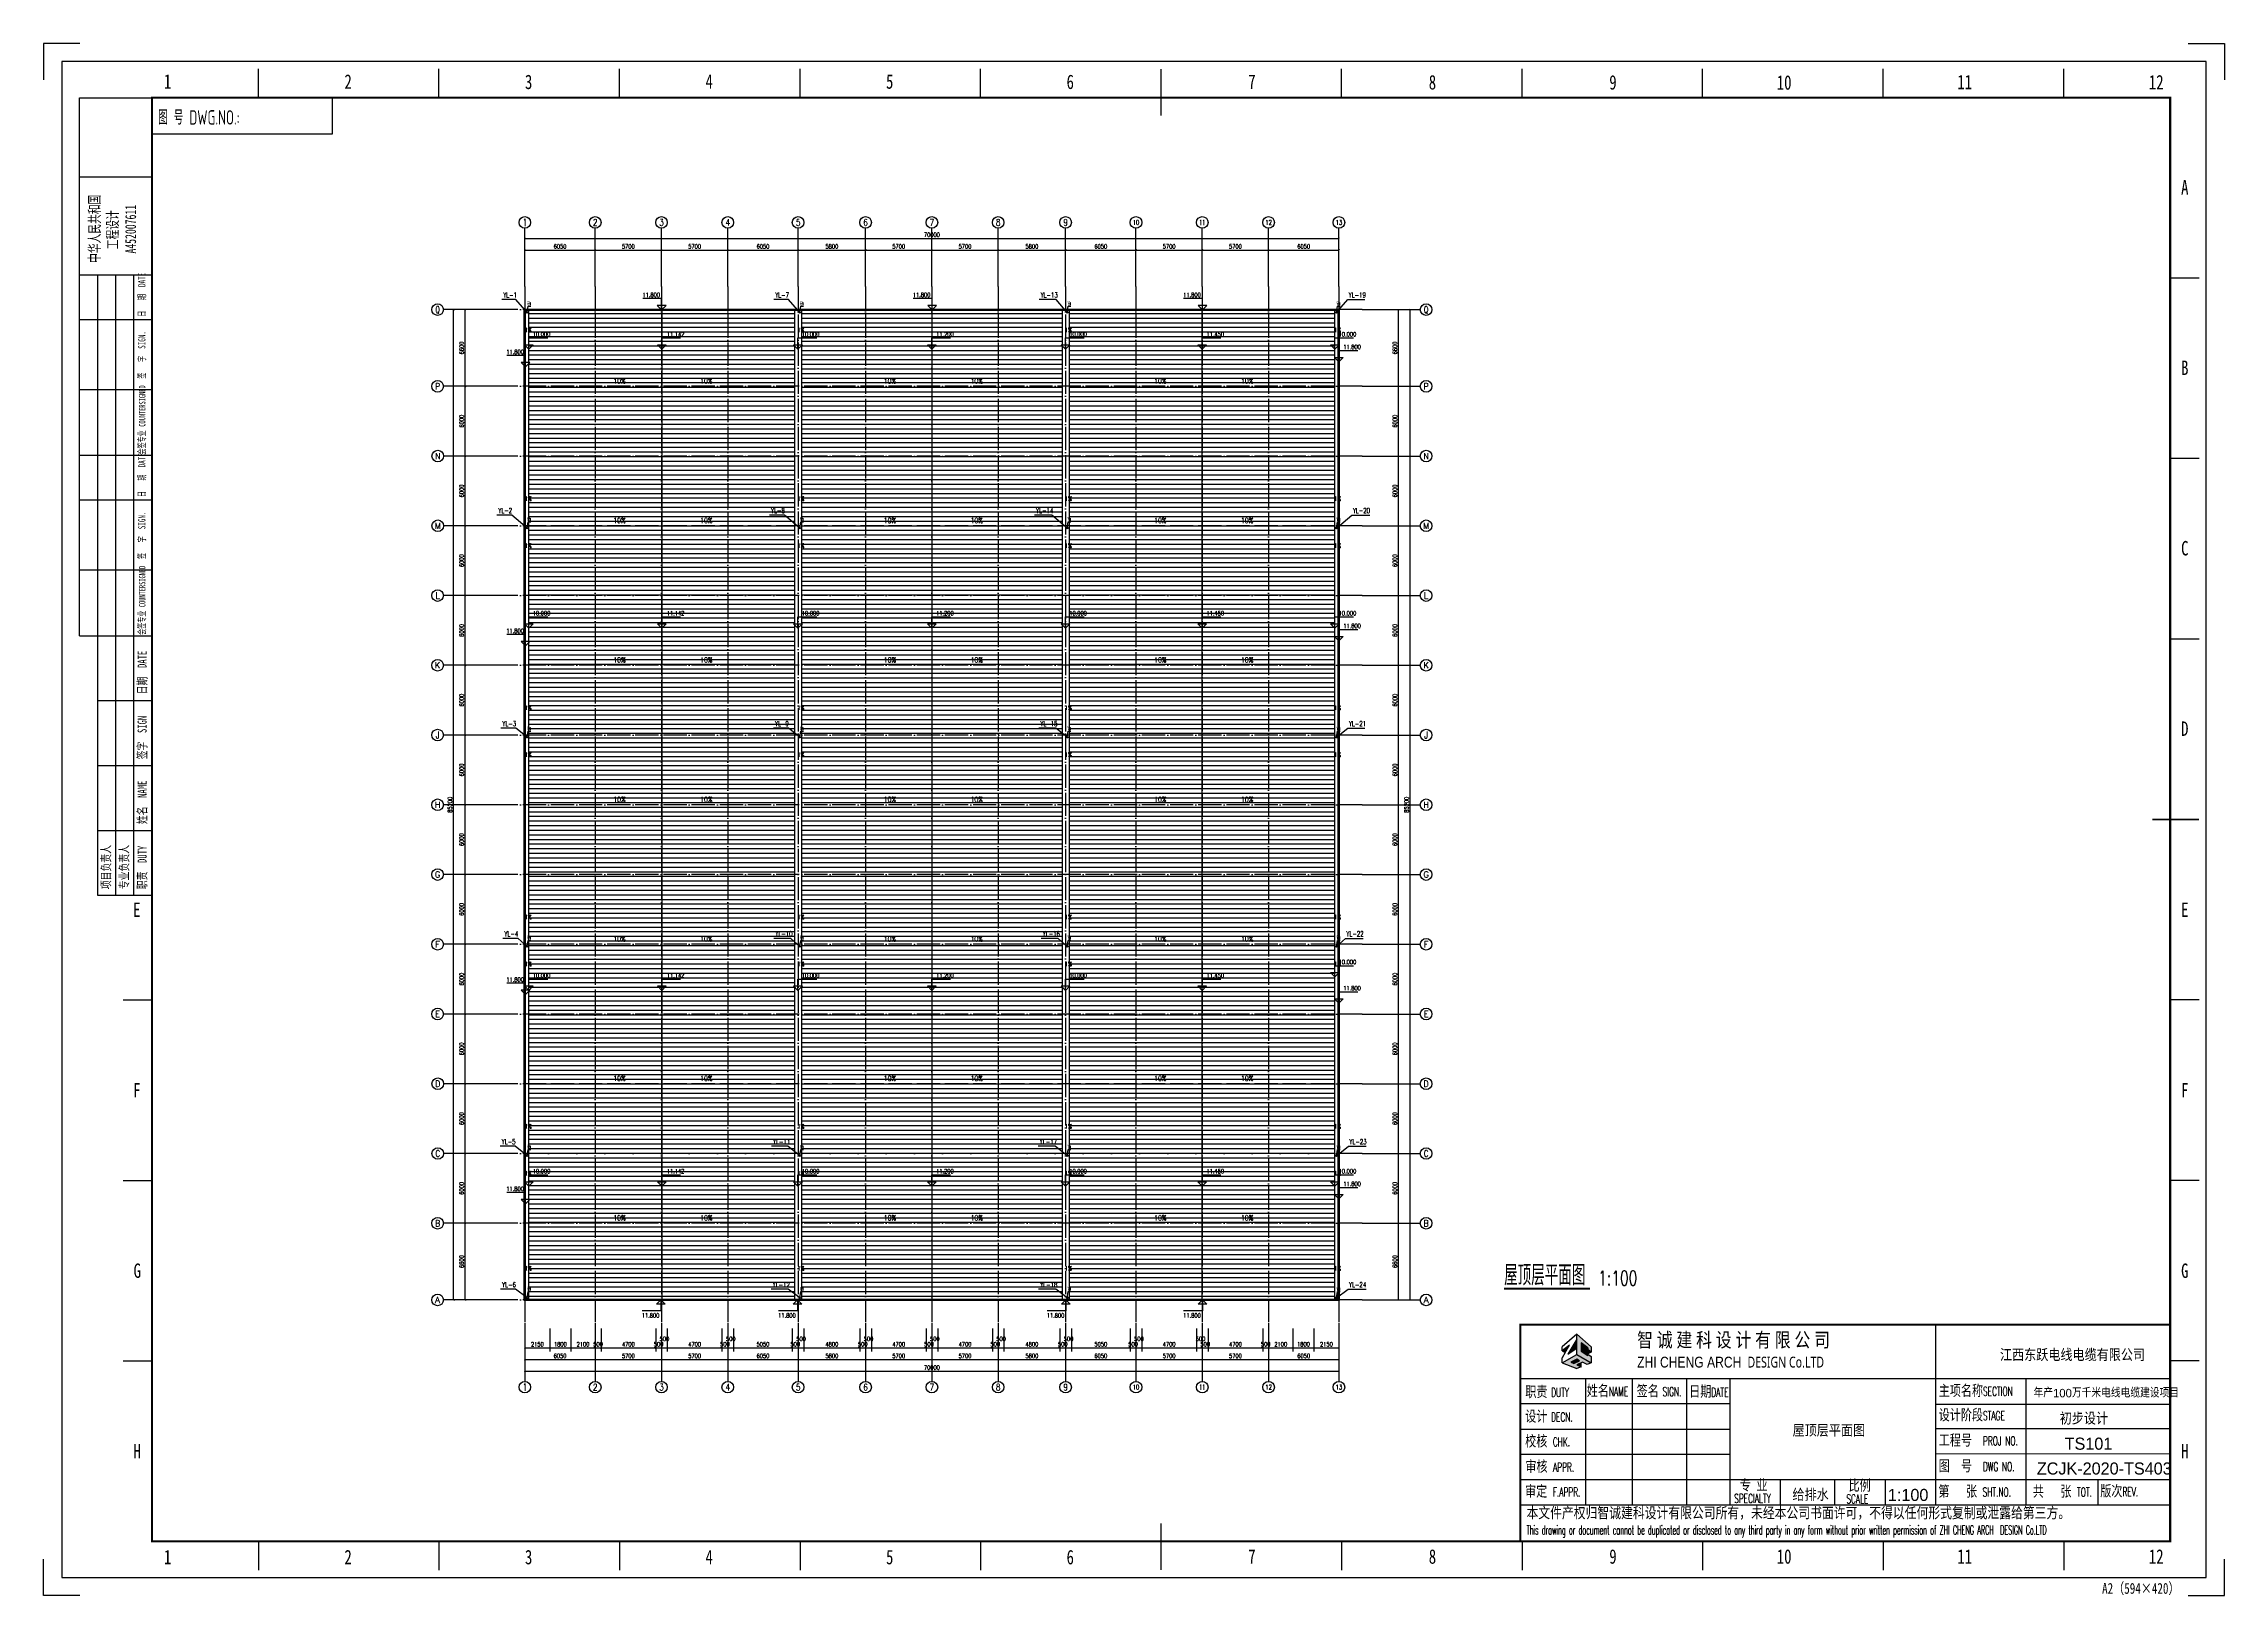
# Model space of a CAD drawing. Extents: x 7651907 to 8255021, y -2490714 to -1144618.
# Drawn here: x 7832084 to 8019604, y -2490714 to -2357214 of the extents above; entities that cross this region are included whole.
import ezdxf
from ezdxf.enums import TextEntityAlignment as Align

# ---------------------------------------------------------------- set-up
doc = ezdxf.new("R2010")
doc.units = 0
doc.header["$LTSCALE"] = 1000
doc.linetypes.add('DOTE', pattern=[2.42, 2, -0.2, 0.02, -0.2])
doc.layers.get('0').update_dxf_attribs({"linetype": 'CONTINUOUS'})
doc.layers.get('Defpoints').update_dxf_attribs({"linetype": 'CONTINUOUS'})
for name, color, linetype in [('001-墙体', 30, 'CONTINUOUS'), ('001-文字', 11, 'CONTINUOUS'), ('001-标注3', 3, 'CONTINUOUS'), ('AXIS', 3, 'CONTINUOUS'), ('AXIS_TEXT', 7, 'CONTINUOUS'), ('DIM_ELEV', 3, 'CONTINUOUS'), ('DIM_SYMB', 3, 'CONTINUOUS'), ('DIM_雨水', 3, 'CONTINUOUS'), ('DOTE', 8, 'DOTE'), ('PUB_HATCH', 8, 'CONTINUOUS'), ('PUB_TEXT', 7, 'CONTINUOUS'), ('TWT_TEXT', 7, 'CONTINUOUS'), ('VPIPE-雨水', 4, 'TG_Y'), ('图标', 4, 'CONTINUOUS'), ('电气文字', 7, 'CONTINUOUS')]:
    doc.layers.add(name, color=color, linetype=linetype)
doc.styles.add('0总图替换X', font='ZSM.shx', dxfattribs={"bigfont": 'HZTXT.shx'})
doc.styles.add('_TCH_AXIS', font='COMPLEX', dxfattribs={"bigfont": 'GBCBIG'})
doc.styles.add('_TCH_DIM', font='SIMPLEX', dxfattribs={"bigfont": 'GBCBIG'})
doc.styles.add('_TCH_DIM_T3', font='SIMPLEX', dxfattribs={"width": 0.705882, "bigfont": 'GBCBIG'})
doc.styles.add('_TWT_SERIAL', font='COMPLEX', dxfattribs={"width": 0.8, "height": 3.5, "bigfont": 'HZTXT'})
doc.styles.add('COMPLEX', font='COMPLEX')
doc.styles.get("Standard").update_dxf_attribs({"font": 'txt.shx', "width": 0.7, "bigfont": 'TSSDCHN.shx'})
doc.styles.add('TG_LINETYPE', font='SIMPLEX', dxfattribs={"width": 0.8, "height": 3, "bigfont": 'HZTXT'})
doc.styles.add('图框字体', font='simhei.ttf')
doc.styles.add('电气', font='gbenor.shx', dxfattribs={"bigfont": 'gbcbig.shx'})
doc.linetypes.add('TG_Y', pattern='A,2,-0.3,["Y",TG_LINETYPE,S=0.1,R=0,X=-0.23,Y=-0.15],0', length=2.3)
doc.dimstyles.new('_TCH_ARCH&&125', dxfattribs={"dimtxt": 371.875, "dimasz": 125, "dimexe": 312.5, "dimexo": 375, "dimgap": 125, "dimtad": 1, "dimdec": 0, "dimzin": 0, "dimdsep": 46, "dimtxsty": '_TCH_DIM_T3', "dimblk": 'ARCHTICK', "dimcen": 0.09, "dimclrt": 7, "dimazin": 2, "dimtfac": 1, "dimtdec": 0, "dimtix": 1, "dimtmove": 2, "dimatfit": 3, "dimfxl": 0, "dimtolj": 1, "dimtzin": 0, "dimarcsym": 0})
pattern_1 = [(180, (498745.12, 319906.42), (-9e-14, -396.875), [])]
pattern_2 = [(180, (510795.12, 319906.42), (-9e-14, -396.875), [])]
pattern_3 = [(45, (0, 53.85), (-106.0660596, 106.0660596), []), (45, (52.16, 0), (-106.0660596, 106.0660596), [59.21055, -33.8346])]

# ---------------------------------------------------------------- blocks, each defined once
blk = doc.blocks.new('gdsgsgsg')
at = {"layer": '001-标注3'}
for p, q in [((7725398, -1298843), (7725477, -1298311)), ((7725477, -1298311), (7725712, -1298311)), ((7725398, -1317393), (7725477, -1316861)), ((7725477, -1316861), (7725712, -1316861)), ((7725398, -1335393), (7725477, -1334861)), ((7725477, -1334861), (7725712, -1334861)), ((7725398, -1353393), (7725477, -1352861)), ((7725477, -1352861), (7725712, -1352861)), ((7725398, -1371393), (7725477, -1370861)), ((7725477, -1370861), (7725712, -1370861)), ((7725398, -1383610), (7725477, -1383078)), ((7725477, -1383078), (7725712, -1383078))]:
    blk.add_line(p, q, dxfattribs=at)
at = {"layer": '001-标注3', "const_width": 10.7}
for points in [[(7725398, -1298849, 1), (7725399, -1298838, 1)], [(7725398, -1317399, 1), (7725399, -1317388, 1)], [(7725398, -1335399, 1), (7725399, -1335388, 1)], [(7725398, -1353399, 1), (7725399, -1353388, 1)], [(7725398, -1371399, 1), (7725399, -1371388, 1)], [(7725398, -1383615, 1), (7725399, -1383605, 1)]]:
    blk.add_lwpolyline(points, format="xyb", close=True, dxfattribs=at)
at = {"layer": 'DIM_SYMB'}
for points in [[(7725398, -1300161, 0, 0, 0), (7725398, -1299433, 100, 0, 0), (7725398, -1299058, 0, 0, 0)], [(7725399, -1315044, 0, 0, 0), (7725399, -1315772, 100, 0, 0), (7725399, -1316147, 0, 0, 0)], [(7725398, -1318711, 0, 0, 0), (7725398, -1317983, 100, 0, 0), (7725398, -1317608, 0, 0, 0)], [(7725399, -1333044, 0, 0, 0), (7725399, -1333772, 100, 0, 0), (7725399, -1334147, 0, 0, 0)], [(7725398, -1336711, 0, 0, 0), (7725398, -1335983, 100, 0, 0), (7725398, -1335608, 0, 0, 0)], [(7725400, -1351044, 0, 0, 0), (7725400, -1351772, 100, 0, 0), (7725400, -1352147, 0, 0, 0)], [(7725398, -1354711, 0, 0, 0), (7725398, -1353983, 100, 0, 0), (7725398, -1353608, 0, 0, 0)], [(7725399, -1369044, 0, 0, 0), (7725399, -1369772, 100, 0, 0), (7725399, -1370147, 0, 0, 0)], [(7725398, -1372711, 0, 0, 0), (7725398, -1371983, 100, 0, 0), (7725398, -1371608, 0, 0, 0)], [(7725398, -1381261, 0, 0, 0), (7725398, -1381989, 100, 0, 0), (7725398, -1382364, 0, 0, 0)]]:
    blk.add_lwpolyline(points, format="xyseb", dxfattribs=at)
at = {"layer": 'VPIPE-雨水'}
for centre in [(7725398, -1298838), (7725398, -1317388), (7725398, -1335388), (7725398, -1353388), (7725398, -1371388), (7725398, -1383605)]:
    blk.add_circle(centre, 50, dxfattribs=at)
at = {"layer": '001-文字', "style": '_TCH_DIM'}
for p in [(7725392, -1298227), (7725392, -1316777), (7725392, -1334777), (7725392, -1352777), (7725392, -1370777), (7725392, -1382994)]:
    blk.add_text('管', height=270, dxfattribs=at).set_placement(p)
at = {"layer": '001-文字', "style": '_TCH_DIM', "width": 0.705882}
for p in [(7725588, -1298227), (7725588, -1316777), (7725588, -1334777), (7725588, -1352777), (7725588, -1370777), (7725588, -1382994)]:
    blk.add_text('1', height=238, dxfattribs=at).set_placement(p)
at = {"layer": 'PUB_TEXT', "style": '_TCH_DIM', "width": 0.705882}
for p in [(7725185, -1300533), (7725187, -1315044), (7725185, -1319083), (7725187, -1333044), (7725185, -1337083), (7725187, -1351044), (7725185, -1355083), (7725187, -1369044), (7725185, -1373083), (7725185, -1381261)]:
    blk.add_text('1%', height=371.9, dxfattribs=at).set_placement(p)
blk = doc.blocks.new('_AXISO')
blk.add_circle((0, 0), 0.5)
at = {"layer": 'AXIS_TEXT', "style": 'COMPLEX', "width": 1.041667}
blk.add_attdef('A', text='', height=0.56, dxfattribs=at).set_placement((-0.25, -0.28), (0.25, -0.28), align=Align.FIT)
blk = doc.blocks.new('_ArchTick')
at = {"color": 0, "linetype": 'ByBlock', "const_width": 0.4}
blk.add_lwpolyline([(-0.5, -0.5), (0.5, 0.5)], dxfattribs=at)
blk = doc.blocks.new('*D581')
at = {"layer": 'AXIS', "color": 0, "lineweight": -2}
for p, q in [((8223951, -976317), (8223951, -972254)), ((8223951, -972567), (8293951, -972567)), ((8293951, -976317), (8293951, -972254))]:
    blk.add_line(p, q, dxfattribs=at)
at = {"layer": 'Defpoints', "color": 0}
for p in [(8293951, -972567), (8223951, -976692), (8293951, -976692)]:
    blk.add_point(p, dxfattribs=at)
at = {"layer": 'AXIS', "color": 0, "lineweight": -2, "xscale": 125, "yscale": 125, "zscale": 125, "rotation": 180}
blk.add_blockref('_ArchTick', (8223951, -972567), dxfattribs=at)
at = {"layer": 'AXIS', "color": 0, "lineweight": -2, "xscale": 125, "yscale": 125, "zscale": 125}
blk.add_blockref('_ArchTick', (8293951, -972567), dxfattribs=at)
at = {"layer": 'AXIS', "color": 7, "insert": (8258951, -972256), "char_height": 371.9, "attachment_point": 5, "style": '_TCH_DIM_T3'}
blk.add_mtext('\\A1;70000', dxfattribs=at)
blk = doc.blocks.new('*D582')
at = {"layer": 'AXIS', "color": 0, "lineweight": -2}
for p, q in [((8223951, -976317), (8223951, -973254)), ((8223951, -973567), (8230001, -973567)), ((8230001, -976317), (8230001, -973254))]:
    blk.add_line(p, q, dxfattribs=at)
at = {"layer": 'Defpoints', "color": 0}
for p in [(8230001, -973567), (8223951, -976692), (8230001, -976692)]:
    blk.add_point(p, dxfattribs=at)
at = {"layer": 'AXIS', "color": 0, "lineweight": -2, "xscale": 125, "yscale": 125, "zscale": 125, "rotation": 180}
blk.add_blockref('_ArchTick', (8223951, -973567), dxfattribs=at)
at = {"layer": 'AXIS', "color": 0, "lineweight": -2, "xscale": 125, "yscale": 125, "zscale": 125}
blk.add_blockref('_ArchTick', (8230001, -973567), dxfattribs=at)
at = {"layer": 'AXIS', "color": 7, "insert": (8226976, -973256), "char_height": 371.9, "attachment_point": 5, "style": '_TCH_DIM_T3'}
blk.add_mtext('\\A1;6050', dxfattribs=at)
blk = doc.blocks.new('*D583')
at = {"layer": 'AXIS', "color": 0, "lineweight": -2}
for p, q in [((8230001, -976317), (8230001, -973254)), ((8230001, -973567), (8235701, -973567)), ((8235701, -976317), (8235701, -973254))]:
    blk.add_line(p, q, dxfattribs=at)
at = {"layer": 'Defpoints', "color": 0}
for p in [(8235701, -973567), (8230001, -976692), (8235701, -976692)]:
    blk.add_point(p, dxfattribs=at)
at = {"layer": 'AXIS', "color": 0, "lineweight": -2, "xscale": 125, "yscale": 125, "zscale": 125, "rotation": 180}
blk.add_blockref('_ArchTick', (8230001, -973567), dxfattribs=at)
at = {"layer": 'AXIS', "color": 0, "lineweight": -2, "xscale": 125, "yscale": 125, "zscale": 125}
blk.add_blockref('_ArchTick', (8235701, -973567), dxfattribs=at)
at = {"layer": 'AXIS', "color": 7, "insert": (8232851, -973256), "char_height": 371.9, "attachment_point": 5, "style": '_TCH_DIM_T3'}
blk.add_mtext('\\A1;5700', dxfattribs=at)
blk = doc.blocks.new('*D584')
at = {"layer": 'AXIS', "color": 0, "lineweight": -2}
for p, q in [((8235701, -976317), (8235701, -973254)), ((8235701, -973567), (8241401, -973567)), ((8241401, -976317), (8241401, -973254))]:
    blk.add_line(p, q, dxfattribs=at)
at = {"layer": 'Defpoints', "color": 0}
for p in [(8241401, -973567), (8235701, -976692), (8241401, -976692)]:
    blk.add_point(p, dxfattribs=at)
at = {"layer": 'AXIS', "color": 0, "lineweight": -2, "xscale": 125, "yscale": 125, "zscale": 125, "rotation": 180}
blk.add_blockref('_ArchTick', (8235701, -973567), dxfattribs=at)
at = {"layer": 'AXIS', "color": 0, "lineweight": -2, "xscale": 125, "yscale": 125, "zscale": 125}
blk.add_blockref('_ArchTick', (8241401, -973567), dxfattribs=at)
at = {"layer": 'AXIS', "color": 7, "insert": (8238551, -973256), "char_height": 371.9, "attachment_point": 5, "style": '_TCH_DIM_T3'}
blk.add_mtext('\\A1;5700', dxfattribs=at)
blk = doc.blocks.new('*D585')
at = {"layer": 'AXIS', "color": 0, "lineweight": -2}
for p, q in [((8241401, -976317), (8241401, -973254)), ((8241401, -973567), (8247451, -973567)), ((8247451, -976317), (8247451, -973254))]:
    blk.add_line(p, q, dxfattribs=at)
at = {"layer": 'Defpoints', "color": 0}
for p in [(8247451, -973567), (8241401, -976692), (8247451, -976692)]:
    blk.add_point(p, dxfattribs=at)
at = {"layer": 'AXIS', "color": 0, "lineweight": -2, "xscale": 125, "yscale": 125, "zscale": 125, "rotation": 180}
blk.add_blockref('_ArchTick', (8241401, -973567), dxfattribs=at)
at = {"layer": 'AXIS', "color": 0, "lineweight": -2, "xscale": 125, "yscale": 125, "zscale": 125}
blk.add_blockref('_ArchTick', (8247451, -973567), dxfattribs=at)
at = {"layer": 'AXIS', "color": 7, "insert": (8244426, -973256), "char_height": 371.9, "attachment_point": 5, "style": '_TCH_DIM_T3'}
blk.add_mtext('\\A1;6050', dxfattribs=at)
blk = doc.blocks.new('*D586')
at = {"layer": 'AXIS', "color": 0, "lineweight": -2}
for p, q in [((8247451, -976317), (8247451, -973254)), ((8247451, -973567), (8253251, -973567)), ((8253251, -976317), (8253251, -973254))]:
    blk.add_line(p, q, dxfattribs=at)
at = {"layer": 'Defpoints', "color": 0}
for p in [(8253251, -973567), (8247451, -976692), (8253251, -976692)]:
    blk.add_point(p, dxfattribs=at)
at = {"layer": 'AXIS', "color": 0, "lineweight": -2, "xscale": 125, "yscale": 125, "zscale": 125, "rotation": 180}
blk.add_blockref('_ArchTick', (8247451, -973567), dxfattribs=at)
at = {"layer": 'AXIS', "color": 0, "lineweight": -2, "xscale": 125, "yscale": 125, "zscale": 125}
blk.add_blockref('_ArchTick', (8253251, -973567), dxfattribs=at)
at = {"layer": 'AXIS', "color": 7, "insert": (8250351, -973256), "char_height": 371.9, "attachment_point": 5, "style": '_TCH_DIM_T3'}
blk.add_mtext('\\A1;5800', dxfattribs=at)
blk = doc.blocks.new('*D587')
at = {"layer": 'AXIS', "color": 0, "lineweight": -2}
for p, q in [((8253251, -976317), (8253251, -973254)), ((8253251, -973567), (8258951, -973567)), ((8258951, -976317), (8258951, -973254))]:
    blk.add_line(p, q, dxfattribs=at)
at = {"layer": 'Defpoints', "color": 0}
for p in [(8258951, -973567), (8253251, -976692), (8258951, -976692)]:
    blk.add_point(p, dxfattribs=at)
at = {"layer": 'AXIS', "color": 0, "lineweight": -2, "xscale": 125, "yscale": 125, "zscale": 125, "rotation": 180}
blk.add_blockref('_ArchTick', (8253251, -973567), dxfattribs=at)
at = {"layer": 'AXIS', "color": 0, "lineweight": -2, "xscale": 125, "yscale": 125, "zscale": 125}
blk.add_blockref('_ArchTick', (8258951, -973567), dxfattribs=at)
at = {"layer": 'AXIS', "color": 7, "insert": (8256101, -973256), "char_height": 371.9, "attachment_point": 5, "style": '_TCH_DIM_T3'}
blk.add_mtext('\\A1;5700', dxfattribs=at)
blk = doc.blocks.new('*D588')
at = {"layer": 'AXIS', "color": 0, "lineweight": -2}
for p, q in [((8258951, -976317), (8258951, -973254)), ((8258951, -973567), (8264651, -973567)), ((8264651, -976317), (8264651, -973254))]:
    blk.add_line(p, q, dxfattribs=at)
at = {"layer": 'Defpoints', "color": 0}
for p in [(8264651, -973567), (8258951, -976692), (8264651, -976692)]:
    blk.add_point(p, dxfattribs=at)
at = {"layer": 'AXIS', "color": 0, "lineweight": -2, "xscale": 125, "yscale": 125, "zscale": 125, "rotation": 180}
blk.add_blockref('_ArchTick', (8258951, -973567), dxfattribs=at)
at = {"layer": 'AXIS', "color": 0, "lineweight": -2, "xscale": 125, "yscale": 125, "zscale": 125}
blk.add_blockref('_ArchTick', (8264651, -973567), dxfattribs=at)
at = {"layer": 'AXIS', "color": 7, "insert": (8261801, -973256), "char_height": 371.9, "attachment_point": 5, "style": '_TCH_DIM_T3'}
blk.add_mtext('\\A1;5700', dxfattribs=at)
blk = doc.blocks.new('*D589')
at = {"layer": 'AXIS', "color": 0, "lineweight": -2}
for p, q in [((8264651, -976317), (8264651, -973254)), ((8264651, -973567), (8270451, -973567)), ((8270451, -976317), (8270451, -973254))]:
    blk.add_line(p, q, dxfattribs=at)
at = {"layer": 'Defpoints', "color": 0}
for p in [(8270451, -973567), (8264651, -976692), (8270451, -976692)]:
    blk.add_point(p, dxfattribs=at)
at = {"layer": 'AXIS', "color": 0, "lineweight": -2, "xscale": 125, "yscale": 125, "zscale": 125, "rotation": 180}
blk.add_blockref('_ArchTick', (8264651, -973567), dxfattribs=at)
at = {"layer": 'AXIS', "color": 0, "lineweight": -2, "xscale": 125, "yscale": 125, "zscale": 125}
blk.add_blockref('_ArchTick', (8270451, -973567), dxfattribs=at)
at = {"layer": 'AXIS', "color": 7, "insert": (8267551, -973256), "char_height": 371.9, "attachment_point": 5, "style": '_TCH_DIM_T3'}
blk.add_mtext('\\A1;5800', dxfattribs=at)
blk = doc.blocks.new('*D590')
at = {"layer": 'AXIS', "color": 0, "lineweight": -2}
for p, q in [((8270451, -976317), (8270451, -973254)), ((8270451, -973567), (8276501, -973567)), ((8276501, -976317), (8276501, -973254))]:
    blk.add_line(p, q, dxfattribs=at)
at = {"layer": 'Defpoints', "color": 0}
for p in [(8276501, -973567), (8270451, -976692), (8276501, -976692)]:
    blk.add_point(p, dxfattribs=at)
at = {"layer": 'AXIS', "color": 0, "lineweight": -2, "xscale": 125, "yscale": 125, "zscale": 125, "rotation": 180}
blk.add_blockref('_ArchTick', (8270451, -973567), dxfattribs=at)
at = {"layer": 'AXIS', "color": 0, "lineweight": -2, "xscale": 125, "yscale": 125, "zscale": 125}
blk.add_blockref('_ArchTick', (8276501, -973567), dxfattribs=at)
at = {"layer": 'AXIS', "color": 7, "insert": (8273476, -973256), "char_height": 371.9, "attachment_point": 5, "style": '_TCH_DIM_T3'}
blk.add_mtext('\\A1;6050', dxfattribs=at)
blk = doc.blocks.new('*D591')
at = {"layer": 'AXIS', "color": 0, "lineweight": -2}
for p, q in [((8276501, -976317), (8276501, -973254)), ((8276501, -973567), (8282201, -973567)), ((8282201, -976317), (8282201, -973254))]:
    blk.add_line(p, q, dxfattribs=at)
at = {"layer": 'Defpoints', "color": 0}
for p in [(8282201, -973567), (8276501, -976692), (8282201, -976692)]:
    blk.add_point(p, dxfattribs=at)
at = {"layer": 'AXIS', "color": 0, "lineweight": -2, "xscale": 125, "yscale": 125, "zscale": 125, "rotation": 180}
blk.add_blockref('_ArchTick', (8276501, -973567), dxfattribs=at)
at = {"layer": 'AXIS', "color": 0, "lineweight": -2, "xscale": 125, "yscale": 125, "zscale": 125}
blk.add_blockref('_ArchTick', (8282201, -973567), dxfattribs=at)
at = {"layer": 'AXIS', "color": 7, "insert": (8279351, -973256), "char_height": 371.9, "attachment_point": 5, "style": '_TCH_DIM_T3'}
blk.add_mtext('\\A1;5700', dxfattribs=at)
blk = doc.blocks.new('*D592')
at = {"layer": 'AXIS', "color": 0, "lineweight": -2}
for p, q in [((8282201, -976317), (8282201, -973254)), ((8282201, -973567), (8287901, -973567)), ((8287901, -976317), (8287901, -973254))]:
    blk.add_line(p, q, dxfattribs=at)
at = {"layer": 'Defpoints', "color": 0}
for p in [(8287901, -973567), (8282201, -976692), (8287901, -976692)]:
    blk.add_point(p, dxfattribs=at)
at = {"layer": 'AXIS', "color": 0, "lineweight": -2, "xscale": 125, "yscale": 125, "zscale": 125, "rotation": 180}
blk.add_blockref('_ArchTick', (8282201, -973567), dxfattribs=at)
at = {"layer": 'AXIS', "color": 0, "lineweight": -2, "xscale": 125, "yscale": 125, "zscale": 125}
blk.add_blockref('_ArchTick', (8287901, -973567), dxfattribs=at)
at = {"layer": 'AXIS', "color": 7, "insert": (8285051, -973256), "char_height": 371.9, "attachment_point": 5, "style": '_TCH_DIM_T3'}
blk.add_mtext('\\A1;5700', dxfattribs=at)
blk = doc.blocks.new('*D593')
at = {"layer": 'AXIS', "color": 0, "lineweight": -2}
for p, q in [((8287901, -976317), (8287901, -973254)), ((8287901, -973567), (8293951, -973567)), ((8293951, -976317), (8293951, -973254))]:
    blk.add_line(p, q, dxfattribs=at)
at = {"layer": 'Defpoints', "color": 0}
for p in [(8293951, -973567), (8287901, -976692), (8293951, -976692)]:
    blk.add_point(p, dxfattribs=at)
at = {"layer": 'AXIS', "color": 0, "lineweight": -2, "xscale": 125, "yscale": 125, "zscale": 125, "rotation": 180}
blk.add_blockref('_ArchTick', (8287901, -973567), dxfattribs=at)
at = {"layer": 'AXIS', "color": 0, "lineweight": -2, "xscale": 125, "yscale": 125, "zscale": 125}
blk.add_blockref('_ArchTick', (8293951, -973567), dxfattribs=at)
at = {"layer": 'AXIS', "color": 7, "insert": (8290926, -973256), "char_height": 371.9, "attachment_point": 5, "style": '_TCH_DIM_T3'}
blk.add_mtext('\\A1;6050', dxfattribs=at)
blk = doc.blocks.new('*D594')
at = {"layer": 'AXIS', "color": 0, "lineweight": -2}
for p, q in [((8223951, -1066267), (8223951, -1070329)), ((8293951, -1066267), (8293951, -1070329)), ((8223951, -1070017), (8293951, -1070017))]:
    blk.add_line(p, q, dxfattribs=at)
at = {"layer": 'Defpoints', "color": 0}
for p in [(8223951, -1065892), (8293951, -1065892), (8293951, -1070017)]:
    blk.add_point(p, dxfattribs=at)
at = {"layer": 'AXIS', "color": 0, "lineweight": -2, "xscale": 125, "yscale": 125, "zscale": 125, "rotation": 180}
blk.add_blockref('_ArchTick', (8223951, -1070017), dxfattribs=at)
at = {"layer": 'AXIS', "color": 0, "lineweight": -2, "xscale": 125, "yscale": 125, "zscale": 125}
blk.add_blockref('_ArchTick', (8293951, -1070017), dxfattribs=at)
at = {"layer": 'AXIS', "color": 7, "insert": (8258951, -1069706), "char_height": 371.9, "attachment_point": 5, "style": '_TCH_DIM_T3'}
blk.add_mtext('\\A1;70000', dxfattribs=at)
blk = doc.blocks.new('*D595')
at = {"layer": 'AXIS', "color": 0, "lineweight": -2}
for p, q in [((8223951, -1066267), (8223951, -1069329)), ((8230001, -1066267), (8230001, -1069329)), ((8223951, -1069017), (8230001, -1069017))]:
    blk.add_line(p, q, dxfattribs=at)
at = {"layer": 'Defpoints', "color": 0}
for p in [(8223951, -1065892), (8230001, -1065892), (8230001, -1069017)]:
    blk.add_point(p, dxfattribs=at)
at = {"layer": 'AXIS', "color": 0, "lineweight": -2, "xscale": 125, "yscale": 125, "zscale": 125, "rotation": 180}
blk.add_blockref('_ArchTick', (8223951, -1069017), dxfattribs=at)
at = {"layer": 'AXIS', "color": 0, "lineweight": -2, "xscale": 125, "yscale": 125, "zscale": 125}
blk.add_blockref('_ArchTick', (8230001, -1069017), dxfattribs=at)
at = {"layer": 'AXIS', "color": 7, "insert": (8226976, -1068706), "char_height": 371.9, "attachment_point": 5, "style": '_TCH_DIM_T3'}
blk.add_mtext('\\A1;6050', dxfattribs=at)
blk = doc.blocks.new('*D596')
at = {"layer": 'AXIS', "color": 0, "lineweight": -2}
for p, q in [((8230001, -1066267), (8230001, -1069329)), ((8235701, -1066267), (8235701, -1069329)), ((8230001, -1069017), (8235701, -1069017))]:
    blk.add_line(p, q, dxfattribs=at)
at = {"layer": 'Defpoints', "color": 0}
for p in [(8230001, -1065892), (8235701, -1065892), (8235701, -1069017)]:
    blk.add_point(p, dxfattribs=at)
at = {"layer": 'AXIS', "color": 0, "lineweight": -2, "xscale": 125, "yscale": 125, "zscale": 125, "rotation": 180}
blk.add_blockref('_ArchTick', (8230001, -1069017), dxfattribs=at)
at = {"layer": 'AXIS', "color": 0, "lineweight": -2, "xscale": 125, "yscale": 125, "zscale": 125}
blk.add_blockref('_ArchTick', (8235701, -1069017), dxfattribs=at)
at = {"layer": 'AXIS', "color": 7, "insert": (8232851, -1068706), "char_height": 371.9, "attachment_point": 5, "style": '_TCH_DIM_T3'}
blk.add_mtext('\\A1;5700', dxfattribs=at)
blk = doc.blocks.new('*D597')
at = {"layer": 'AXIS', "color": 0, "lineweight": -2}
for p, q in [((8235701, -1066267), (8235701, -1069329)), ((8241401, -1066267), (8241401, -1069329)), ((8235701, -1069017), (8241401, -1069017))]:
    blk.add_line(p, q, dxfattribs=at)
at = {"layer": 'Defpoints', "color": 0}
for p in [(8235701, -1065892), (8241401, -1065892), (8241401, -1069017)]:
    blk.add_point(p, dxfattribs=at)
at = {"layer": 'AXIS', "color": 0, "lineweight": -2, "xscale": 125, "yscale": 125, "zscale": 125, "rotation": 180}
blk.add_blockref('_ArchTick', (8235701, -1069017), dxfattribs=at)
at = {"layer": 'AXIS', "color": 0, "lineweight": -2, "xscale": 125, "yscale": 125, "zscale": 125}
blk.add_blockref('_ArchTick', (8241401, -1069017), dxfattribs=at)
at = {"layer": 'AXIS', "color": 7, "insert": (8238551, -1068706), "char_height": 371.9, "attachment_point": 5, "style": '_TCH_DIM_T3'}
blk.add_mtext('\\A1;5700', dxfattribs=at)
blk = doc.blocks.new('*D598')
at = {"layer": 'AXIS', "color": 0, "lineweight": -2}
for p, q in [((8241401, -1066267), (8241401, -1069329)), ((8247451, -1066267), (8247451, -1069329)), ((8241401, -1069017), (8247451, -1069017))]:
    blk.add_line(p, q, dxfattribs=at)
at = {"layer": 'Defpoints', "color": 0}
for p in [(8241401, -1065892), (8247451, -1065892), (8247451, -1069017)]:
    blk.add_point(p, dxfattribs=at)
at = {"layer": 'AXIS', "color": 0, "lineweight": -2, "xscale": 125, "yscale": 125, "zscale": 125, "rotation": 180}
blk.add_blockref('_ArchTick', (8241401, -1069017), dxfattribs=at)
at = {"layer": 'AXIS', "color": 0, "lineweight": -2, "xscale": 125, "yscale": 125, "zscale": 125}
blk.add_blockref('_ArchTick', (8247451, -1069017), dxfattribs=at)
at = {"layer": 'AXIS', "color": 7, "insert": (8244426, -1068706), "char_height": 371.9, "attachment_point": 5, "style": '_TCH_DIM_T3'}
blk.add_mtext('\\A1;6050', dxfattribs=at)
blk = doc.blocks.new('*D599')
at = {"layer": 'AXIS', "color": 0, "lineweight": -2}
for p, q in [((8247451, -1066267), (8247451, -1069329)), ((8253251, -1066267), (8253251, -1069329)), ((8247451, -1069017), (8253251, -1069017))]:
    blk.add_line(p, q, dxfattribs=at)
at = {"layer": 'Defpoints', "color": 0}
for p in [(8247451, -1065892), (8253251, -1065892), (8253251, -1069017)]:
    blk.add_point(p, dxfattribs=at)
at = {"layer": 'AXIS', "color": 0, "lineweight": -2, "xscale": 125, "yscale": 125, "zscale": 125, "rotation": 180}
blk.add_blockref('_ArchTick', (8247451, -1069017), dxfattribs=at)
at = {"layer": 'AXIS', "color": 0, "lineweight": -2, "xscale": 125, "yscale": 125, "zscale": 125}
blk.add_blockref('_ArchTick', (8253251, -1069017), dxfattribs=at)
at = {"layer": 'AXIS', "color": 7, "insert": (8250351, -1068706), "char_height": 371.9, "attachment_point": 5, "style": '_TCH_DIM_T3'}
blk.add_mtext('\\A1;5800', dxfattribs=at)
blk = doc.blocks.new('*D600')
at = {"layer": 'AXIS', "color": 0, "lineweight": -2}
for p, q in [((8253251, -1066267), (8253251, -1069329)), ((8258951, -1066267), (8258951, -1069329)), ((8253251, -1069017), (8258951, -1069017))]:
    blk.add_line(p, q, dxfattribs=at)
at = {"layer": 'Defpoints', "color": 0}
for p in [(8253251, -1065892), (8258951, -1065892), (8258951, -1069017)]:
    blk.add_point(p, dxfattribs=at)
at = {"layer": 'AXIS', "color": 0, "lineweight": -2, "xscale": 125, "yscale": 125, "zscale": 125, "rotation": 180}
blk.add_blockref('_ArchTick', (8253251, -1069017), dxfattribs=at)
at = {"layer": 'AXIS', "color": 0, "lineweight": -2, "xscale": 125, "yscale": 125, "zscale": 125}
blk.add_blockref('_ArchTick', (8258951, -1069017), dxfattribs=at)
at = {"layer": 'AXIS', "color": 7, "insert": (8256101, -1068706), "char_height": 371.9, "attachment_point": 5, "style": '_TCH_DIM_T3'}
blk.add_mtext('\\A1;5700', dxfattribs=at)
blk = doc.blocks.new('*D601')
at = {"layer": 'AXIS', "color": 0, "lineweight": -2}
for p, q in [((8258951, -1066267), (8258951, -1069329)), ((8264651, -1066267), (8264651, -1069329)), ((8258951, -1069017), (8264651, -1069017))]:
    blk.add_line(p, q, dxfattribs=at)
at = {"layer": 'Defpoints', "color": 0}
for p in [(8258951, -1065892), (8264651, -1065892), (8264651, -1069017)]:
    blk.add_point(p, dxfattribs=at)
at = {"layer": 'AXIS', "color": 0, "lineweight": -2, "xscale": 125, "yscale": 125, "zscale": 125, "rotation": 180}
blk.add_blockref('_ArchTick', (8258951, -1069017), dxfattribs=at)
at = {"layer": 'AXIS', "color": 0, "lineweight": -2, "xscale": 125, "yscale": 125, "zscale": 125}
blk.add_blockref('_ArchTick', (8264651, -1069017), dxfattribs=at)
at = {"layer": 'AXIS', "color": 7, "insert": (8261801, -1068706), "char_height": 371.9, "attachment_point": 5, "style": '_TCH_DIM_T3'}
blk.add_mtext('\\A1;5700', dxfattribs=at)
blk = doc.blocks.new('*D602')
at = {"layer": 'AXIS', "color": 0, "lineweight": -2}
for p, q in [((8264651, -1066267), (8264651, -1069329)), ((8270451, -1066267), (8270451, -1069329)), ((8264651, -1069017), (8270451, -1069017))]:
    blk.add_line(p, q, dxfattribs=at)
at = {"layer": 'Defpoints', "color": 0}
for p in [(8264651, -1065892), (8270451, -1065892), (8270451, -1069017)]:
    blk.add_point(p, dxfattribs=at)
at = {"layer": 'AXIS', "color": 0, "lineweight": -2, "xscale": 125, "yscale": 125, "zscale": 125, "rotation": 180}
blk.add_blockref('_ArchTick', (8264651, -1069017), dxfattribs=at)
at = {"layer": 'AXIS', "color": 0, "lineweight": -2, "xscale": 125, "yscale": 125, "zscale": 125}
blk.add_blockref('_ArchTick', (8270451, -1069017), dxfattribs=at)
at = {"layer": 'AXIS', "color": 7, "insert": (8267551, -1068706), "char_height": 371.9, "attachment_point": 5, "style": '_TCH_DIM_T3'}
blk.add_mtext('\\A1;5800', dxfattribs=at)
blk = doc.blocks.new('*D603')
at = {"layer": 'AXIS', "color": 0, "lineweight": -2}
for p, q in [((8270451, -1066267), (8270451, -1069329)), ((8276501, -1066267), (8276501, -1069329)), ((8270451, -1069017), (8276501, -1069017))]:
    blk.add_line(p, q, dxfattribs=at)
at = {"layer": 'Defpoints', "color": 0}
for p in [(8270451, -1065892), (8276501, -1065892), (8276501, -1069017)]:
    blk.add_point(p, dxfattribs=at)
at = {"layer": 'AXIS', "color": 0, "lineweight": -2, "xscale": 125, "yscale": 125, "zscale": 125, "rotation": 180}
blk.add_blockref('_ArchTick', (8270451, -1069017), dxfattribs=at)
at = {"layer": 'AXIS', "color": 0, "lineweight": -2, "xscale": 125, "yscale": 125, "zscale": 125}
blk.add_blockref('_ArchTick', (8276501, -1069017), dxfattribs=at)
at = {"layer": 'AXIS', "color": 7, "insert": (8273476, -1068706), "char_height": 371.9, "attachment_point": 5, "style": '_TCH_DIM_T3'}
blk.add_mtext('\\A1;6050', dxfattribs=at)
blk = doc.blocks.new('*D604')
at = {"layer": 'AXIS', "color": 0, "lineweight": -2}
for p, q in [((8276501, -1066267), (8276501, -1069329)), ((8282201, -1066267), (8282201, -1069329)), ((8276501, -1069017), (8282201, -1069017))]:
    blk.add_line(p, q, dxfattribs=at)
at = {"layer": 'Defpoints', "color": 0}
for p in [(8276501, -1065892), (8282201, -1065892), (8282201, -1069017)]:
    blk.add_point(p, dxfattribs=at)
at = {"layer": 'AXIS', "color": 0, "lineweight": -2, "xscale": 125, "yscale": 125, "zscale": 125, "rotation": 180}
blk.add_blockref('_ArchTick', (8276501, -1069017), dxfattribs=at)
at = {"layer": 'AXIS', "color": 0, "lineweight": -2, "xscale": 125, "yscale": 125, "zscale": 125}
blk.add_blockref('_ArchTick', (8282201, -1069017), dxfattribs=at)
at = {"layer": 'AXIS', "color": 7, "insert": (8279351, -1068706), "char_height": 371.9, "attachment_point": 5, "style": '_TCH_DIM_T3'}
blk.add_mtext('\\A1;5700', dxfattribs=at)
blk = doc.blocks.new('*D605')
at = {"layer": 'AXIS', "color": 0, "lineweight": -2}
for p, q in [((8282201, -1066267), (8282201, -1069329)), ((8287901, -1066267), (8287901, -1069329)), ((8282201, -1069017), (8287901, -1069017))]:
    blk.add_line(p, q, dxfattribs=at)
at = {"layer": 'Defpoints', "color": 0}
for p in [(8282201, -1065892), (8287901, -1065892), (8287901, -1069017)]:
    blk.add_point(p, dxfattribs=at)
at = {"layer": 'AXIS', "color": 0, "lineweight": -2, "xscale": 125, "yscale": 125, "zscale": 125, "rotation": 180}
blk.add_blockref('_ArchTick', (8282201, -1069017), dxfattribs=at)
at = {"layer": 'AXIS', "color": 0, "lineweight": -2, "xscale": 125, "yscale": 125, "zscale": 125}
blk.add_blockref('_ArchTick', (8287901, -1069017), dxfattribs=at)
at = {"layer": 'AXIS', "color": 7, "insert": (8285051, -1068706), "char_height": 371.9, "attachment_point": 5, "style": '_TCH_DIM_T3'}
blk.add_mtext('\\A1;5700', dxfattribs=at)
blk = doc.blocks.new('*D606')
at = {"layer": 'AXIS', "color": 0, "lineweight": -2}
for p, q in [((8287901, -1066267), (8287901, -1069329)), ((8293951, -1066267), (8293951, -1069329)), ((8287901, -1069017), (8293951, -1069017))]:
    blk.add_line(p, q, dxfattribs=at)
at = {"layer": 'Defpoints', "color": 0}
for p in [(8287901, -1065892), (8293951, -1065892), (8293951, -1069017)]:
    blk.add_point(p, dxfattribs=at)
at = {"layer": 'AXIS', "color": 0, "lineweight": -2, "xscale": 125, "yscale": 125, "zscale": 125, "rotation": 180}
blk.add_blockref('_ArchTick', (8287901, -1069017), dxfattribs=at)
at = {"layer": 'AXIS', "color": 0, "lineweight": -2, "xscale": 125, "yscale": 125, "zscale": 125}
blk.add_blockref('_ArchTick', (8293951, -1069017), dxfattribs=at)
at = {"layer": 'AXIS', "color": 7, "insert": (8290926, -1068706), "char_height": 371.9, "attachment_point": 5, "style": '_TCH_DIM_T3'}
blk.add_mtext('\\A1;6050', dxfattribs=at)
blk = doc.blocks.new('*D607')
at = {"layer": 'AXIS', "color": 0, "lineweight": -2}
for p, q in [((8296326, -978692), (8300388, -978692)), ((8300076, -1063892), (8300076, -978692)), ((8296326, -1063892), (8300388, -1063892))]:
    blk.add_line(p, q, dxfattribs=at)
at = {"layer": 'Defpoints', "color": 0}
for p in [(8295951, -978692), (8300076, -978692), (8295951, -1063892)]:
    blk.add_point(p, dxfattribs=at)
at = {"layer": 'AXIS', "color": 0, "lineweight": -2, "xscale": 125, "yscale": 125, "zscale": 125}
for p, rotation in [((8300076, -978692), 90), ((8300076, -1063892), 270)]:
    blk.add_blockref('_ArchTick', p, dxfattribs=dict(at, rotation=rotation))
at = {"layer": 'AXIS', "color": 7, "insert": (8299765, -1021292), "char_height": 371.9, "attachment_point": 5, "rotation": 90, "style": '_TCH_DIM_T3'}
blk.add_mtext('\\A1;85200', dxfattribs=at)
blk = doc.blocks.new('*D608')
at = {"layer": 'AXIS', "color": 0, "lineweight": -2}
for p, q in [((8296326, -1057292), (8299388, -1057292)), ((8299076, -1063892), (8299076, -1057292)), ((8296326, -1063892), (8299388, -1063892))]:
    blk.add_line(p, q, dxfattribs=at)
at = {"layer": 'Defpoints', "color": 0}
for p in [(8295951, -1057292), (8299076, -1057292), (8295951, -1063892)]:
    blk.add_point(p, dxfattribs=at)
at = {"layer": 'AXIS', "color": 0, "lineweight": -2, "xscale": 125, "yscale": 125, "zscale": 125}
for p, rotation in [((8299076, -1057292), 90), ((8299076, -1063892), 270)]:
    blk.add_blockref('_ArchTick', p, dxfattribs=dict(at, rotation=rotation))
at = {"layer": 'AXIS', "color": 7, "insert": (8298765, -1060592), "char_height": 371.9, "attachment_point": 5, "rotation": 90, "style": '_TCH_DIM_T3'}
blk.add_mtext('\\A1;6600', dxfattribs=at)
blk = doc.blocks.new('*D609')
at = {"layer": 'AXIS', "color": 0, "lineweight": -2}
for p, q in [((8296326, -1051292), (8299388, -1051292)), ((8299076, -1057292), (8299076, -1051292)), ((8296326, -1057292), (8299388, -1057292))]:
    blk.add_line(p, q, dxfattribs=at)
at = {"layer": 'Defpoints', "color": 0}
for p in [(8295951, -1051292), (8299076, -1051292), (8295951, -1057292)]:
    blk.add_point(p, dxfattribs=at)
at = {"layer": 'AXIS', "color": 0, "lineweight": -2, "xscale": 125, "yscale": 125, "zscale": 125}
for p, rotation in [((8299076, -1051292), 90), ((8299076, -1057292), 270)]:
    blk.add_blockref('_ArchTick', p, dxfattribs=dict(at, rotation=rotation))
at = {"layer": 'AXIS', "color": 7, "insert": (8298765, -1054292), "char_height": 371.9, "attachment_point": 5, "rotation": 90, "style": '_TCH_DIM_T3'}
blk.add_mtext('\\A1;6000', dxfattribs=at)
blk = doc.blocks.new('*D610')
at = {"layer": 'AXIS', "color": 0, "lineweight": -2}
for p, q in [((8296326, -1045292), (8299388, -1045292)), ((8299076, -1051292), (8299076, -1045292)), ((8296326, -1051292), (8299388, -1051292))]:
    blk.add_line(p, q, dxfattribs=at)
at = {"layer": 'Defpoints', "color": 0}
for p in [(8295951, -1045292), (8299076, -1045292), (8295951, -1051292)]:
    blk.add_point(p, dxfattribs=at)
at = {"layer": 'AXIS', "color": 0, "lineweight": -2, "xscale": 125, "yscale": 125, "zscale": 125}
for p, rotation in [((8299076, -1045292), 90), ((8299076, -1051292), 270)]:
    blk.add_blockref('_ArchTick', p, dxfattribs=dict(at, rotation=rotation))
at = {"layer": 'AXIS', "color": 7, "insert": (8298765, -1048292), "char_height": 371.9, "attachment_point": 5, "rotation": 90, "style": '_TCH_DIM_T3'}
blk.add_mtext('\\A1;6000', dxfattribs=at)
blk = doc.blocks.new('*D611')
at = {"layer": 'AXIS', "color": 0, "lineweight": -2}
for p, q in [((8296326, -1039292), (8299388, -1039292)), ((8299076, -1045292), (8299076, -1039292)), ((8296326, -1045292), (8299388, -1045292))]:
    blk.add_line(p, q, dxfattribs=at)
at = {"layer": 'Defpoints', "color": 0}
for p in [(8295951, -1039292), (8299076, -1039292), (8295951, -1045292)]:
    blk.add_point(p, dxfattribs=at)
at = {"layer": 'AXIS', "color": 0, "lineweight": -2, "xscale": 125, "yscale": 125, "zscale": 125}
for p, rotation in [((8299076, -1039292), 90), ((8299076, -1045292), 270)]:
    blk.add_blockref('_ArchTick', p, dxfattribs=dict(at, rotation=rotation))
at = {"layer": 'AXIS', "color": 7, "insert": (8298765, -1042292), "char_height": 371.9, "attachment_point": 5, "rotation": 90, "style": '_TCH_DIM_T3'}
blk.add_mtext('\\A1;6000', dxfattribs=at)
blk = doc.blocks.new('*D612')
at = {"layer": 'AXIS', "color": 0, "lineweight": -2}
for p, q in [((8296326, -1033292), (8299388, -1033292)), ((8299076, -1039292), (8299076, -1033292)), ((8296326, -1039292), (8299388, -1039292))]:
    blk.add_line(p, q, dxfattribs=at)
at = {"layer": 'Defpoints', "color": 0}
for p in [(8295951, -1033292), (8299076, -1033292), (8295951, -1039292)]:
    blk.add_point(p, dxfattribs=at)
at = {"layer": 'AXIS', "color": 0, "lineweight": -2, "xscale": 125, "yscale": 125, "zscale": 125}
for p, rotation in [((8299076, -1033292), 90), ((8299076, -1039292), 270)]:
    blk.add_blockref('_ArchTick', p, dxfattribs=dict(at, rotation=rotation))
at = {"layer": 'AXIS', "color": 7, "insert": (8298765, -1036292), "char_height": 371.9, "attachment_point": 5, "rotation": 90, "style": '_TCH_DIM_T3'}
blk.add_mtext('\\A1;6000', dxfattribs=at)
blk = doc.blocks.new('*D613')
at = {"layer": 'AXIS', "color": 0, "lineweight": -2}
for p, q in [((8296326, -1027292), (8299388, -1027292)), ((8299076, -1033292), (8299076, -1027292)), ((8296326, -1033292), (8299388, -1033292))]:
    blk.add_line(p, q, dxfattribs=at)
at = {"layer": 'Defpoints', "color": 0}
for p in [(8295951, -1027292), (8299076, -1027292), (8295951, -1033292)]:
    blk.add_point(p, dxfattribs=at)
at = {"layer": 'AXIS', "color": 0, "lineweight": -2, "xscale": 125, "yscale": 125, "zscale": 125}
for p, rotation in [((8299076, -1027292), 90), ((8299076, -1033292), 270)]:
    blk.add_blockref('_ArchTick', p, dxfattribs=dict(at, rotation=rotation))
at = {"layer": 'AXIS', "color": 7, "insert": (8298765, -1030292), "char_height": 371.9, "attachment_point": 5, "rotation": 90, "style": '_TCH_DIM_T3'}
blk.add_mtext('\\A1;6000', dxfattribs=at)
blk = doc.blocks.new('*D614')
at = {"layer": 'AXIS', "color": 0, "lineweight": -2}
for p, q in [((8296326, -1021292), (8299388, -1021292)), ((8299076, -1027292), (8299076, -1021292)), ((8296326, -1027292), (8299388, -1027292))]:
    blk.add_line(p, q, dxfattribs=at)
at = {"layer": 'Defpoints', "color": 0}
for p in [(8295951, -1021292), (8299076, -1021292), (8295951, -1027292)]:
    blk.add_point(p, dxfattribs=at)
at = {"layer": 'AXIS', "color": 0, "lineweight": -2, "xscale": 125, "yscale": 125, "zscale": 125}
for p, rotation in [((8299076, -1021292), 90), ((8299076, -1027292), 270)]:
    blk.add_blockref('_ArchTick', p, dxfattribs=dict(at, rotation=rotation))
at = {"layer": 'AXIS', "color": 7, "insert": (8298765, -1024292), "char_height": 371.9, "attachment_point": 5, "rotation": 90, "style": '_TCH_DIM_T3'}
blk.add_mtext('\\A1;6000', dxfattribs=at)
blk = doc.blocks.new('*D615')
at = {"layer": 'AXIS', "color": 0, "lineweight": -2}
for p, q in [((8296326, -1015292), (8299388, -1015292)), ((8299076, -1021292), (8299076, -1015292)), ((8296326, -1021292), (8299388, -1021292))]:
    blk.add_line(p, q, dxfattribs=at)
at = {"layer": 'Defpoints', "color": 0}
for p in [(8295951, -1015292), (8299076, -1015292), (8295951, -1021292)]:
    blk.add_point(p, dxfattribs=at)
at = {"layer": 'AXIS', "color": 0, "lineweight": -2, "xscale": 125, "yscale": 125, "zscale": 125}
for p, rotation in [((8299076, -1015292), 90), ((8299076, -1021292), 270)]:
    blk.add_blockref('_ArchTick', p, dxfattribs=dict(at, rotation=rotation))
at = {"layer": 'AXIS', "color": 7, "insert": (8298765, -1018292), "char_height": 371.9, "attachment_point": 5, "rotation": 90, "style": '_TCH_DIM_T3'}
blk.add_mtext('\\A1;6000', dxfattribs=at)
blk = doc.blocks.new('*D616')
at = {"layer": 'AXIS', "color": 0, "lineweight": -2}
for p, q in [((8296326, -1009292), (8299388, -1009292)), ((8299076, -1015292), (8299076, -1009292)), ((8296326, -1015292), (8299388, -1015292))]:
    blk.add_line(p, q, dxfattribs=at)
at = {"layer": 'Defpoints', "color": 0}
for p in [(8295951, -1009292), (8299076, -1009292), (8295951, -1015292)]:
    blk.add_point(p, dxfattribs=at)
at = {"layer": 'AXIS', "color": 0, "lineweight": -2, "xscale": 125, "yscale": 125, "zscale": 125}
for p, rotation in [((8299076, -1009292), 90), ((8299076, -1015292), 270)]:
    blk.add_blockref('_ArchTick', p, dxfattribs=dict(at, rotation=rotation))
at = {"layer": 'AXIS', "color": 7, "insert": (8298765, -1012292), "char_height": 371.9, "attachment_point": 5, "rotation": 90, "style": '_TCH_DIM_T3'}
blk.add_mtext('\\A1;6000', dxfattribs=at)
blk = doc.blocks.new('*D617')
at = {"layer": 'AXIS', "color": 0, "lineweight": -2}
for p, q in [((8296326, -1003292), (8299388, -1003292)), ((8299076, -1009292), (8299076, -1003292)), ((8296326, -1009292), (8299388, -1009292))]:
    blk.add_line(p, q, dxfattribs=at)
at = {"layer": 'Defpoints', "color": 0}
for p in [(8295951, -1003292), (8299076, -1003292), (8295951, -1009292)]:
    blk.add_point(p, dxfattribs=at)
at = {"layer": 'AXIS', "color": 0, "lineweight": -2, "xscale": 125, "yscale": 125, "zscale": 125}
for p, rotation in [((8299076, -1003292), 90), ((8299076, -1009292), 270)]:
    blk.add_blockref('_ArchTick', p, dxfattribs=dict(at, rotation=rotation))
at = {"layer": 'AXIS', "color": 7, "insert": (8298765, -1006292), "char_height": 371.9, "attachment_point": 5, "rotation": 90, "style": '_TCH_DIM_T3'}
blk.add_mtext('\\A1;6000', dxfattribs=at)
blk = doc.blocks.new('*D618')
at = {"layer": 'AXIS', "color": 0, "lineweight": -2}
for p, q in [((8296326, -997292), (8299388, -997292)), ((8299076, -1003292), (8299076, -997292)), ((8296326, -1003292), (8299388, -1003292))]:
    blk.add_line(p, q, dxfattribs=at)
at = {"layer": 'Defpoints', "color": 0}
for p in [(8295951, -997292), (8299076, -997292), (8295951, -1003292)]:
    blk.add_point(p, dxfattribs=at)
at = {"layer": 'AXIS', "color": 0, "lineweight": -2, "xscale": 125, "yscale": 125, "zscale": 125}
for p, rotation in [((8299076, -997292), 90), ((8299076, -1003292), 270)]:
    blk.add_blockref('_ArchTick', p, dxfattribs=dict(at, rotation=rotation))
at = {"layer": 'AXIS', "color": 7, "insert": (8298765, -1000292), "char_height": 371.9, "attachment_point": 5, "rotation": 90, "style": '_TCH_DIM_T3'}
blk.add_mtext('\\A1;6000', dxfattribs=at)
blk = doc.blocks.new('*D619')
at = {"layer": 'AXIS', "color": 0, "lineweight": -2}
for p, q in [((8296326, -991292), (8299388, -991292)), ((8299076, -997292), (8299076, -991292)), ((8296326, -997292), (8299388, -997292))]:
    blk.add_line(p, q, dxfattribs=at)
at = {"layer": 'Defpoints', "color": 0}
for p in [(8295951, -991292), (8299076, -991292), (8295951, -997292)]:
    blk.add_point(p, dxfattribs=at)
at = {"layer": 'AXIS', "color": 0, "lineweight": -2, "xscale": 125, "yscale": 125, "zscale": 125}
for p, rotation in [((8299076, -991292), 90), ((8299076, -997292), 270)]:
    blk.add_blockref('_ArchTick', p, dxfattribs=dict(at, rotation=rotation))
at = {"layer": 'AXIS', "color": 7, "insert": (8298765, -994292), "char_height": 371.9, "attachment_point": 5, "rotation": 90, "style": '_TCH_DIM_T3'}
blk.add_mtext('\\A1;6000', dxfattribs=at)
blk = doc.blocks.new('*D620')
at = {"layer": 'AXIS', "color": 0, "lineweight": -2}
for p, q in [((8296326, -985292), (8299388, -985292)), ((8299076, -991292), (8299076, -985292)), ((8296326, -991292), (8299388, -991292))]:
    blk.add_line(p, q, dxfattribs=at)
at = {"layer": 'Defpoints', "color": 0}
for p in [(8295951, -985292), (8299076, -985292), (8295951, -991292)]:
    blk.add_point(p, dxfattribs=at)
at = {"layer": 'AXIS', "color": 0, "lineweight": -2, "xscale": 125, "yscale": 125, "zscale": 125}
for p, rotation in [((8299076, -985292), 90), ((8299076, -991292), 270)]:
    blk.add_blockref('_ArchTick', p, dxfattribs=dict(at, rotation=rotation))
at = {"layer": 'AXIS', "color": 7, "insert": (8298765, -988292), "char_height": 371.9, "attachment_point": 5, "rotation": 90, "style": '_TCH_DIM_T3'}
blk.add_mtext('\\A1;6000', dxfattribs=at)
blk = doc.blocks.new('*D621')
at = {"layer": 'AXIS', "color": 0, "lineweight": -2}
for p, q in [((8296326, -978692), (8299388, -978692)), ((8299076, -985292), (8299076, -978692)), ((8296326, -985292), (8299388, -985292))]:
    blk.add_line(p, q, dxfattribs=at)
at = {"layer": 'Defpoints', "color": 0}
for p in [(8295951, -978692), (8299076, -978692), (8295951, -985292)]:
    blk.add_point(p, dxfattribs=at)
at = {"layer": 'AXIS', "color": 0, "lineweight": -2, "xscale": 125, "yscale": 125, "zscale": 125}
for p, rotation in [((8299076, -978692), 90), ((8299076, -985292), 270)]:
    blk.add_blockref('_ArchTick', p, dxfattribs=dict(at, rotation=rotation))
at = {"layer": 'AXIS', "color": 7, "insert": (8298765, -981992), "char_height": 371.9, "attachment_point": 5, "rotation": 90, "style": '_TCH_DIM_T3'}
blk.add_mtext('\\A1;6600', dxfattribs=at)
blk = doc.blocks.new('*D622')
at = {"layer": 'AXIS', "color": 0, "lineweight": -2}
for p, q in [((8221576, -978692), (8217513, -978692)), ((8217826, -1063892), (8217826, -978692)), ((8221576, -1063892), (8217513, -1063892))]:
    blk.add_line(p, q, dxfattribs=at)
at = {"layer": 'Defpoints', "color": 0}
for p in [(8217826, -978692), (8221951, -978692), (8221951, -1063892)]:
    blk.add_point(p, dxfattribs=at)
at = {"layer": 'AXIS', "color": 0, "lineweight": -2, "xscale": 125, "yscale": 125, "zscale": 125}
for p, rotation in [((8217826, -978692), 90), ((8217826, -1063892), 270)]:
    blk.add_blockref('_ArchTick', p, dxfattribs=dict(at, rotation=rotation))
at = {"layer": 'AXIS', "color": 7, "insert": (8217515, -1021292), "char_height": 371.9, "attachment_point": 5, "rotation": 90, "style": '_TCH_DIM_T3'}
blk.add_mtext('\\A1;85200', dxfattribs=at)
blk = doc.blocks.new('*D623')
at = {"layer": 'AXIS', "color": 0, "lineweight": -2}
for p, q in [((8221576, -1057292), (8218513, -1057292)), ((8218826, -1063892), (8218826, -1057292)), ((8221576, -1063892), (8218513, -1063892))]:
    blk.add_line(p, q, dxfattribs=at)
at = {"layer": 'Defpoints', "color": 0}
for p in [(8218826, -1057292), (8221951, -1057292), (8221951, -1063892)]:
    blk.add_point(p, dxfattribs=at)
at = {"layer": 'AXIS', "color": 0, "lineweight": -2, "xscale": 125, "yscale": 125, "zscale": 125}
for p, rotation in [((8218826, -1057292), 90), ((8218826, -1063892), 270)]:
    blk.add_blockref('_ArchTick', p, dxfattribs=dict(at, rotation=rotation))
at = {"layer": 'AXIS', "color": 7, "insert": (8218515, -1060592), "char_height": 371.9, "attachment_point": 5, "rotation": 90, "style": '_TCH_DIM_T3'}
blk.add_mtext('\\A1;6600', dxfattribs=at)
blk = doc.blocks.new('*D624')
at = {"layer": 'AXIS', "color": 0, "lineweight": -2}
for p, q in [((8221576, -1051292), (8218513, -1051292)), ((8218826, -1057292), (8218826, -1051292)), ((8221576, -1057292), (8218513, -1057292))]:
    blk.add_line(p, q, dxfattribs=at)
at = {"layer": 'Defpoints', "color": 0}
for p in [(8218826, -1051292), (8221951, -1051292), (8221951, -1057292)]:
    blk.add_point(p, dxfattribs=at)
at = {"layer": 'AXIS', "color": 0, "lineweight": -2, "xscale": 125, "yscale": 125, "zscale": 125}
for p, rotation in [((8218826, -1051292), 90), ((8218826, -1057292), 270)]:
    blk.add_blockref('_ArchTick', p, dxfattribs=dict(at, rotation=rotation))
at = {"layer": 'AXIS', "color": 7, "insert": (8218515, -1054292), "char_height": 371.9, "attachment_point": 5, "rotation": 90, "style": '_TCH_DIM_T3'}
blk.add_mtext('\\A1;6000', dxfattribs=at)
blk = doc.blocks.new('*D625')
at = {"layer": 'AXIS', "color": 0, "lineweight": -2}
for p, q in [((8221576, -1045292), (8218513, -1045292)), ((8218826, -1051292), (8218826, -1045292)), ((8221576, -1051292), (8218513, -1051292))]:
    blk.add_line(p, q, dxfattribs=at)
at = {"layer": 'Defpoints', "color": 0}
for p in [(8218826, -1045292), (8221951, -1045292), (8221951, -1051292)]:
    blk.add_point(p, dxfattribs=at)
at = {"layer": 'AXIS', "color": 0, "lineweight": -2, "xscale": 125, "yscale": 125, "zscale": 125}
for p, rotation in [((8218826, -1045292), 90), ((8218826, -1051292), 270)]:
    blk.add_blockref('_ArchTick', p, dxfattribs=dict(at, rotation=rotation))
at = {"layer": 'AXIS', "color": 7, "insert": (8218515, -1048292), "char_height": 371.9, "attachment_point": 5, "rotation": 90, "style": '_TCH_DIM_T3'}
blk.add_mtext('\\A1;6000', dxfattribs=at)
blk = doc.blocks.new('*D626')
at = {"layer": 'AXIS', "color": 0, "lineweight": -2}
for p, q in [((8221576, -1039292), (8218513, -1039292)), ((8218826, -1045292), (8218826, -1039292)), ((8221576, -1045292), (8218513, -1045292))]:
    blk.add_line(p, q, dxfattribs=at)
at = {"layer": 'Defpoints', "color": 0}
for p in [(8218826, -1039292), (8221951, -1039292), (8221951, -1045292)]:
    blk.add_point(p, dxfattribs=at)
at = {"layer": 'AXIS', "color": 0, "lineweight": -2, "xscale": 125, "yscale": 125, "zscale": 125}
for p, rotation in [((8218826, -1039292), 90), ((8218826, -1045292), 270)]:
    blk.add_blockref('_ArchTick', p, dxfattribs=dict(at, rotation=rotation))
at = {"layer": 'AXIS', "color": 7, "insert": (8218515, -1042292), "char_height": 371.9, "attachment_point": 5, "rotation": 90, "style": '_TCH_DIM_T3'}
blk.add_mtext('\\A1;6000', dxfattribs=at)
blk = doc.blocks.new('*D627')
at = {"layer": 'AXIS', "color": 0, "lineweight": -2}
for p, q in [((8221576, -1033292), (8218513, -1033292)), ((8218826, -1039292), (8218826, -1033292)), ((8221576, -1039292), (8218513, -1039292))]:
    blk.add_line(p, q, dxfattribs=at)
at = {"layer": 'Defpoints', "color": 0}
for p in [(8218826, -1033292), (8221951, -1033292), (8221951, -1039292)]:
    blk.add_point(p, dxfattribs=at)
at = {"layer": 'AXIS', "color": 0, "lineweight": -2, "xscale": 125, "yscale": 125, "zscale": 125}
for p, rotation in [((8218826, -1033292), 90), ((8218826, -1039292), 270)]:
    blk.add_blockref('_ArchTick', p, dxfattribs=dict(at, rotation=rotation))
at = {"layer": 'AXIS', "color": 7, "insert": (8218515, -1036292), "char_height": 371.9, "attachment_point": 5, "rotation": 90, "style": '_TCH_DIM_T3'}
blk.add_mtext('\\A1;6000', dxfattribs=at)
blk = doc.blocks.new('*D628')
at = {"layer": 'AXIS', "color": 0, "lineweight": -2}
for p, q in [((8221576, -1027292), (8218513, -1027292)), ((8218826, -1033292), (8218826, -1027292)), ((8221576, -1033292), (8218513, -1033292))]:
    blk.add_line(p, q, dxfattribs=at)
at = {"layer": 'Defpoints', "color": 0}
for p in [(8218826, -1027292), (8221951, -1027292), (8221951, -1033292)]:
    blk.add_point(p, dxfattribs=at)
at = {"layer": 'AXIS', "color": 0, "lineweight": -2, "xscale": 125, "yscale": 125, "zscale": 125}
for p, rotation in [((8218826, -1027292), 90), ((8218826, -1033292), 270)]:
    blk.add_blockref('_ArchTick', p, dxfattribs=dict(at, rotation=rotation))
at = {"layer": 'AXIS', "color": 7, "insert": (8218515, -1030292), "char_height": 371.9, "attachment_point": 5, "rotation": 90, "style": '_TCH_DIM_T3'}
blk.add_mtext('\\A1;6000', dxfattribs=at)
blk = doc.blocks.new('*D629')
at = {"layer": 'AXIS', "color": 0, "lineweight": -2}
for p, q in [((8221576, -1021292), (8218513, -1021292)), ((8218826, -1027292), (8218826, -1021292)), ((8221576, -1027292), (8218513, -1027292))]:
    blk.add_line(p, q, dxfattribs=at)
at = {"layer": 'Defpoints', "color": 0}
for p in [(8218826, -1021292), (8221951, -1021292), (8221951, -1027292)]:
    blk.add_point(p, dxfattribs=at)
at = {"layer": 'AXIS', "color": 0, "lineweight": -2, "xscale": 125, "yscale": 125, "zscale": 125}
for p, rotation in [((8218826, -1021292), 90), ((8218826, -1027292), 270)]:
    blk.add_blockref('_ArchTick', p, dxfattribs=dict(at, rotation=rotation))
at = {"layer": 'AXIS', "color": 7, "insert": (8218515, -1024292), "char_height": 371.9, "attachment_point": 5, "rotation": 90, "style": '_TCH_DIM_T3'}
blk.add_mtext('\\A1;6000', dxfattribs=at)
blk = doc.blocks.new('*D630')
at = {"layer": 'AXIS', "color": 0, "lineweight": -2}
for p, q in [((8221576, -1015292), (8218513, -1015292)), ((8218826, -1021292), (8218826, -1015292)), ((8221576, -1021292), (8218513, -1021292))]:
    blk.add_line(p, q, dxfattribs=at)
at = {"layer": 'Defpoints', "color": 0}
for p in [(8218826, -1015292), (8221951, -1015292), (8221951, -1021292)]:
    blk.add_point(p, dxfattribs=at)
at = {"layer": 'AXIS', "color": 0, "lineweight": -2, "xscale": 125, "yscale": 125, "zscale": 125}
for p, rotation in [((8218826, -1015292), 90), ((8218826, -1021292), 270)]:
    blk.add_blockref('_ArchTick', p, dxfattribs=dict(at, rotation=rotation))
at = {"layer": 'AXIS', "color": 7, "insert": (8218515, -1018292), "char_height": 371.9, "attachment_point": 5, "rotation": 90, "style": '_TCH_DIM_T3'}
blk.add_mtext('\\A1;6000', dxfattribs=at)
blk = doc.blocks.new('*D631')
at = {"layer": 'AXIS', "color": 0, "lineweight": -2}
for p, q in [((8221576, -1009292), (8218513, -1009292)), ((8218826, -1015292), (8218826, -1009292)), ((8221576, -1015292), (8218513, -1015292))]:
    blk.add_line(p, q, dxfattribs=at)
at = {"layer": 'Defpoints', "color": 0}
for p in [(8218826, -1009292), (8221951, -1009292), (8221951, -1015292)]:
    blk.add_point(p, dxfattribs=at)
at = {"layer": 'AXIS', "color": 0, "lineweight": -2, "xscale": 125, "yscale": 125, "zscale": 125}
for p, rotation in [((8218826, -1009292), 90), ((8218826, -1015292), 270)]:
    blk.add_blockref('_ArchTick', p, dxfattribs=dict(at, rotation=rotation))
at = {"layer": 'AXIS', "color": 7, "insert": (8218515, -1012292), "char_height": 371.9, "attachment_point": 5, "rotation": 90, "style": '_TCH_DIM_T3'}
blk.add_mtext('\\A1;6000', dxfattribs=at)
blk = doc.blocks.new('*D632')
at = {"layer": 'AXIS', "color": 0, "lineweight": -2}
for p, q in [((8221576, -1003292), (8218513, -1003292)), ((8218826, -1009292), (8218826, -1003292)), ((8221576, -1009292), (8218513, -1009292))]:
    blk.add_line(p, q, dxfattribs=at)
at = {"layer": 'Defpoints', "color": 0}
for p in [(8218826, -1003292), (8221951, -1003292), (8221951, -1009292)]:
    blk.add_point(p, dxfattribs=at)
at = {"layer": 'AXIS', "color": 0, "lineweight": -2, "xscale": 125, "yscale": 125, "zscale": 125}
for p, rotation in [((8218826, -1003292), 90), ((8218826, -1009292), 270)]:
    blk.add_blockref('_ArchTick', p, dxfattribs=dict(at, rotation=rotation))
at = {"layer": 'AXIS', "color": 7, "insert": (8218515, -1006292), "char_height": 371.9, "attachment_point": 5, "rotation": 90, "style": '_TCH_DIM_T3'}
blk.add_mtext('\\A1;6000', dxfattribs=at)
blk = doc.blocks.new('*D633')
at = {"layer": 'AXIS', "color": 0, "lineweight": -2}
for p, q in [((8221576, -997292), (8218513, -997292)), ((8218826, -1003292), (8218826, -997292)), ((8221576, -1003292), (8218513, -1003292))]:
    blk.add_line(p, q, dxfattribs=at)
at = {"layer": 'Defpoints', "color": 0}
for p in [(8218826, -997292), (8221951, -997292), (8221951, -1003292)]:
    blk.add_point(p, dxfattribs=at)
at = {"layer": 'AXIS', "color": 0, "lineweight": -2, "xscale": 125, "yscale": 125, "zscale": 125}
for p, rotation in [((8218826, -997292), 90), ((8218826, -1003292), 270)]:
    blk.add_blockref('_ArchTick', p, dxfattribs=dict(at, rotation=rotation))
at = {"layer": 'AXIS', "color": 7, "insert": (8218515, -1000292), "char_height": 371.9, "attachment_point": 5, "rotation": 90, "style": '_TCH_DIM_T3'}
blk.add_mtext('\\A1;6000', dxfattribs=at)
blk = doc.blocks.new('*D634')
at = {"layer": 'AXIS', "color": 0, "lineweight": -2}
for p, q in [((8221576, -991292), (8218513, -991292)), ((8218826, -997292), (8218826, -991292)), ((8221576, -997292), (8218513, -997292))]:
    blk.add_line(p, q, dxfattribs=at)
at = {"layer": 'Defpoints', "color": 0}
for p in [(8218826, -991292), (8221951, -991292), (8221951, -997292)]:
    blk.add_point(p, dxfattribs=at)
at = {"layer": 'AXIS', "color": 0, "lineweight": -2, "xscale": 125, "yscale": 125, "zscale": 125}
for p, rotation in [((8218826, -991292), 90), ((8218826, -997292), 270)]:
    blk.add_blockref('_ArchTick', p, dxfattribs=dict(at, rotation=rotation))
at = {"layer": 'AXIS', "color": 7, "insert": (8218515, -994292), "char_height": 371.9, "attachment_point": 5, "rotation": 90, "style": '_TCH_DIM_T3'}
blk.add_mtext('\\A1;6000', dxfattribs=at)
blk = doc.blocks.new('*D635')
at = {"layer": 'AXIS', "color": 0, "lineweight": -2}
for p, q in [((8221576, -985292), (8218513, -985292)), ((8218826, -991292), (8218826, -985292)), ((8221576, -991292), (8218513, -991292))]:
    blk.add_line(p, q, dxfattribs=at)
at = {"layer": 'Defpoints', "color": 0}
for p in [(8218826, -985292), (8221951, -985292), (8221951, -991292)]:
    blk.add_point(p, dxfattribs=at)
at = {"layer": 'AXIS', "color": 0, "lineweight": -2, "xscale": 125, "yscale": 125, "zscale": 125}
for p, rotation in [((8218826, -985292), 90), ((8218826, -991292), 270)]:
    blk.add_blockref('_ArchTick', p, dxfattribs=dict(at, rotation=rotation))
at = {"layer": 'AXIS', "color": 7, "insert": (8218515, -988292), "char_height": 371.9, "attachment_point": 5, "rotation": 90, "style": '_TCH_DIM_T3'}
blk.add_mtext('\\A1;6000', dxfattribs=at)
blk = doc.blocks.new('*D636')
at = {"layer": 'AXIS', "color": 0, "lineweight": -2}
for p, q in [((8221576, -978692), (8218513, -978692)), ((8218826, -985292), (8218826, -978692)), ((8221576, -985292), (8218513, -985292))]:
    blk.add_line(p, q, dxfattribs=at)
at = {"layer": 'Defpoints', "color": 0}
for p in [(8218826, -978692), (8221951, -978692), (8221951, -985292)]:
    blk.add_point(p, dxfattribs=at)
at = {"layer": 'AXIS', "color": 0, "lineweight": -2, "xscale": 125, "yscale": 125, "zscale": 125}
for p, rotation in [((8218826, -978692), 90), ((8218826, -985292), 270)]:
    blk.add_blockref('_ArchTick', p, dxfattribs=dict(at, rotation=rotation))
at = {"layer": 'AXIS', "color": 7, "insert": (8218515, -981992), "char_height": 371.9, "attachment_point": 5, "rotation": 90, "style": '_TCH_DIM_T3'}
blk.add_mtext('\\A1;6600', dxfattribs=at)
blk = doc.blocks.new('*D637')
at = {"layer": 'AXIS', "color": 0, "lineweight": -2}
for p, q in [((8223951, -1066352), (8223951, -1068329)), ((8226101, -1066352), (8226101, -1068329)), ((8223951, -1068017), (8226101, -1068017))]:
    blk.add_line(p, q, dxfattribs=at)
at = {"layer": 'Defpoints', "color": 0}
for p in [(8223951, -1065977), (8226101, -1065977), (8226101, -1068017)]:
    blk.add_point(p, dxfattribs=at)
at = {"layer": 'AXIS', "color": 0, "lineweight": -2, "xscale": 125, "yscale": 125, "zscale": 125, "rotation": 180}
blk.add_blockref('_ArchTick', (8223951, -1068017), dxfattribs=at)
at = {"layer": 'AXIS', "color": 0, "lineweight": -2, "xscale": 125, "yscale": 125, "zscale": 125}
blk.add_blockref('_ArchTick', (8226101, -1068017), dxfattribs=at)
at = {"layer": 'AXIS', "color": 7, "insert": (8225026, -1067706), "char_height": 371.9, "attachment_point": 5, "style": '_TCH_DIM_T3'}
blk.add_mtext('\\A1;2150', dxfattribs=at)
blk = doc.blocks.new('*D638')
at = {"layer": 'AXIS', "color": 0, "lineweight": -2}
for p, q in [((8226101, -1066352), (8226101, -1068329)), ((8227901, -1066352), (8227901, -1068329)), ((8226101, -1068017), (8227901, -1068017))]:
    blk.add_line(p, q, dxfattribs=at)
at = {"layer": 'Defpoints', "color": 0}
for p in [(8226101, -1065977), (8227901, -1065977), (8227901, -1068017)]:
    blk.add_point(p, dxfattribs=at)
at = {"layer": 'AXIS', "color": 0, "lineweight": -2, "xscale": 125, "yscale": 125, "zscale": 125, "rotation": 180}
blk.add_blockref('_ArchTick', (8226101, -1068017), dxfattribs=at)
at = {"layer": 'AXIS', "color": 0, "lineweight": -2, "xscale": 125, "yscale": 125, "zscale": 125}
blk.add_blockref('_ArchTick', (8227901, -1068017), dxfattribs=at)
at = {"layer": 'AXIS', "color": 7, "insert": (8227001, -1067706), "char_height": 371.9, "attachment_point": 5, "style": '_TCH_DIM_T3'}
blk.add_mtext('\\A1;1800', dxfattribs=at)
blk = doc.blocks.new('*D639')
at = {"layer": 'AXIS', "color": 0, "lineweight": -2}
for p, q in [((8227901, -1066352), (8227901, -1068329)), ((8230001, -1066352), (8230001, -1068329)), ((8227901, -1068017), (8230001, -1068017))]:
    blk.add_line(p, q, dxfattribs=at)
at = {"layer": 'Defpoints', "color": 0}
for p in [(8227901, -1065977), (8230001, -1065977), (8230001, -1068017)]:
    blk.add_point(p, dxfattribs=at)
at = {"layer": 'AXIS', "color": 0, "lineweight": -2, "xscale": 125, "yscale": 125, "zscale": 125, "rotation": 180}
blk.add_blockref('_ArchTick', (8227901, -1068017), dxfattribs=at)
at = {"layer": 'AXIS', "color": 0, "lineweight": -2, "xscale": 125, "yscale": 125, "zscale": 125}
blk.add_blockref('_ArchTick', (8230001, -1068017), dxfattribs=at)
at = {"layer": 'AXIS', "color": 7, "insert": (8228951, -1067706), "char_height": 371.9, "attachment_point": 5, "style": '_TCH_DIM_T3'}
blk.add_mtext('\\A1;2100', dxfattribs=at)
blk = doc.blocks.new('*D640')
at = {"layer": 'AXIS', "color": 0, "lineweight": -2}
for p, q in [((8230001, -1066352), (8230001, -1068329)), ((8230501, -1066352), (8230501, -1068329)), ((8230001, -1068017), (8229876, -1068017)), ((8230001, -1068017), (8230501, -1068017)), ((8230501, -1068017), (8230626, -1068017))]:
    blk.add_line(p, q, dxfattribs=at)
at = {"layer": 'Defpoints', "color": 0}
for p in [(8230001, -1065977), (8230501, -1065977), (8230501, -1068017)]:
    blk.add_point(p, dxfattribs=at)
at = {"layer": 'AXIS', "color": 0, "lineweight": -2, "xscale": 125, "yscale": 125, "zscale": 125}
blk.add_blockref('_ArchTick', (8230001, -1068017), dxfattribs=at)
at = {"layer": 'AXIS', "color": 0, "lineweight": -2, "xscale": 125, "yscale": 125, "zscale": 125, "rotation": 180}
blk.add_blockref('_ArchTick', (8230501, -1068017), dxfattribs=at)
at = {"layer": 'AXIS', "color": 7, "insert": (8230251, -1067706), "char_height": 371.9, "attachment_point": 5, "style": '_TCH_DIM_T3'}
blk.add_mtext('\\A1;500', dxfattribs=at)
blk = doc.blocks.new('*D641')
at = {"layer": 'AXIS', "color": 0, "lineweight": -2}
for p, q in [((8230501, -1066352), (8230501, -1068329)), ((8235201, -1066352), (8235201, -1068329)), ((8230501, -1068017), (8235201, -1068017))]:
    blk.add_line(p, q, dxfattribs=at)
at = {"layer": 'Defpoints', "color": 0}
for p in [(8230501, -1065977), (8235201, -1065977), (8235201, -1068017)]:
    blk.add_point(p, dxfattribs=at)
at = {"layer": 'AXIS', "color": 0, "lineweight": -2, "xscale": 125, "yscale": 125, "zscale": 125, "rotation": 180}
blk.add_blockref('_ArchTick', (8230501, -1068017), dxfattribs=at)
at = {"layer": 'AXIS', "color": 0, "lineweight": -2, "xscale": 125, "yscale": 125, "zscale": 125}
blk.add_blockref('_ArchTick', (8235201, -1068017), dxfattribs=at)
at = {"layer": 'AXIS', "color": 7, "insert": (8232851, -1067706), "char_height": 371.9, "attachment_point": 5, "style": '_TCH_DIM_T3'}
blk.add_mtext('\\A1;4700', dxfattribs=at)
blk = doc.blocks.new('*D642')
at = {"layer": 'AXIS', "color": 0, "lineweight": -2}
for p, q in [((8235201, -1066352), (8235201, -1068329)), ((8235701, -1066352), (8235701, -1068329)), ((8235201, -1068017), (8235076, -1068017)), ((8235201, -1068017), (8235701, -1068017)), ((8235701, -1068017), (8235826, -1068017))]:
    blk.add_line(p, q, dxfattribs=at)
at = {"layer": 'Defpoints', "color": 0}
for p in [(8235201, -1065977), (8235701, -1065977), (8235701, -1068017)]:
    blk.add_point(p, dxfattribs=at)
at = {"layer": 'AXIS', "color": 0, "lineweight": -2, "xscale": 125, "yscale": 125, "zscale": 125}
blk.add_blockref('_ArchTick', (8235201, -1068017), dxfattribs=at)
at = {"layer": 'AXIS', "color": 0, "lineweight": -2, "xscale": 125, "yscale": 125, "zscale": 125, "rotation": 180}
blk.add_blockref('_ArchTick', (8235701, -1068017), dxfattribs=at)
at = {"layer": 'AXIS', "color": 7, "insert": (8235451, -1067706), "char_height": 371.9, "attachment_point": 5, "style": '_TCH_DIM_T3'}
blk.add_mtext('\\A1;500', dxfattribs=at)
blk = doc.blocks.new('*D643')
at = {"layer": 'AXIS', "color": 0, "lineweight": -2}
for p, q in [((8235701, -1066352), (8235701, -1068329)), ((8236201, -1066352), (8236201, -1068329)), ((8235701, -1068017), (8236201, -1068017))]:
    blk.add_line(p, q, dxfattribs=at)
at = {"layer": 'Defpoints', "color": 0}
for p in [(8235701, -1065977), (8236201, -1065977), (8236201, -1068017)]:
    blk.add_point(p, dxfattribs=at)
at = {"layer": 'AXIS', "color": 0, "lineweight": -2, "xscale": 125, "yscale": 125, "zscale": 125, "rotation": 180}
blk.add_blockref('_ArchTick', (8235701, -1068017), dxfattribs=at)
at = {"layer": 'AXIS', "color": 0, "lineweight": -2, "xscale": 125, "yscale": 125, "zscale": 125}
blk.add_blockref('_ArchTick', (8236201, -1068017), dxfattribs=at)
at = {"layer": 'AXIS', "color": 7, "insert": (8235951, -1067235), "char_height": 371.9, "attachment_point": 5, "style": '_TCH_DIM_T3'}
blk.add_mtext('\\A1;500', dxfattribs=at)
blk = doc.blocks.new('*D644')
at = {"layer": 'AXIS', "color": 0, "lineweight": -2}
for p, q in [((8236201, -1066352), (8236201, -1068329)), ((8240901, -1066352), (8240901, -1068329)), ((8236201, -1068017), (8240901, -1068017))]:
    blk.add_line(p, q, dxfattribs=at)
at = {"layer": 'Defpoints', "color": 0}
for p in [(8236201, -1065977), (8240901, -1065977), (8240901, -1068017)]:
    blk.add_point(p, dxfattribs=at)
at = {"layer": 'AXIS', "color": 0, "lineweight": -2, "xscale": 125, "yscale": 125, "zscale": 125, "rotation": 180}
blk.add_blockref('_ArchTick', (8236201, -1068017), dxfattribs=at)
at = {"layer": 'AXIS', "color": 0, "lineweight": -2, "xscale": 125, "yscale": 125, "zscale": 125}
blk.add_blockref('_ArchTick', (8240901, -1068017), dxfattribs=at)
at = {"layer": 'AXIS', "color": 7, "insert": (8238551, -1067706), "char_height": 371.9, "attachment_point": 5, "style": '_TCH_DIM_T3'}
blk.add_mtext('\\A1;4700', dxfattribs=at)
blk = doc.blocks.new('*D645')
at = {"layer": 'AXIS', "color": 0, "lineweight": -2}
for p, q in [((8240901, -1066352), (8240901, -1068329)), ((8241401, -1066352), (8241401, -1068329)), ((8240901, -1068017), (8240776, -1068017)), ((8240901, -1068017), (8241401, -1068017)), ((8241401, -1068017), (8241526, -1068017))]:
    blk.add_line(p, q, dxfattribs=at)
at = {"layer": 'Defpoints', "color": 0}
for p in [(8240901, -1065977), (8241401, -1065977), (8241401, -1068017)]:
    blk.add_point(p, dxfattribs=at)
at = {"layer": 'AXIS', "color": 0, "lineweight": -2, "xscale": 125, "yscale": 125, "zscale": 125}
blk.add_blockref('_ArchTick', (8240901, -1068017), dxfattribs=at)
at = {"layer": 'AXIS', "color": 0, "lineweight": -2, "xscale": 125, "yscale": 125, "zscale": 125, "rotation": 180}
blk.add_blockref('_ArchTick', (8241401, -1068017), dxfattribs=at)
at = {"layer": 'AXIS', "color": 7, "insert": (8241151, -1067706), "char_height": 371.9, "attachment_point": 5, "style": '_TCH_DIM_T3'}
blk.add_mtext('\\A1;500', dxfattribs=at)
blk = doc.blocks.new('*D646')
at = {"layer": 'AXIS', "color": 0, "lineweight": -2}
for p, q in [((8241401, -1066352), (8241401, -1068329)), ((8241901, -1066352), (8241901, -1068329)), ((8241401, -1068017), (8241901, -1068017))]:
    blk.add_line(p, q, dxfattribs=at)
at = {"layer": 'Defpoints', "color": 0}
for p in [(8241401, -1065977), (8241901, -1065977), (8241901, -1068017)]:
    blk.add_point(p, dxfattribs=at)
at = {"layer": 'AXIS', "color": 0, "lineweight": -2, "xscale": 125, "yscale": 125, "zscale": 125, "rotation": 180}
blk.add_blockref('_ArchTick', (8241401, -1068017), dxfattribs=at)
at = {"layer": 'AXIS', "color": 0, "lineweight": -2, "xscale": 125, "yscale": 125, "zscale": 125}
blk.add_blockref('_ArchTick', (8241901, -1068017), dxfattribs=at)
at = {"layer": 'AXIS', "color": 7, "insert": (8241651, -1067235), "char_height": 371.9, "attachment_point": 5, "style": '_TCH_DIM_T3'}
blk.add_mtext('\\A1;500', dxfattribs=at)
blk = doc.blocks.new('*D647')
at = {"layer": 'AXIS', "color": 0, "lineweight": -2}
for p, q in [((8241901, -1066352), (8241901, -1068329)), ((8246951, -1066352), (8246951, -1068329)), ((8241901, -1068017), (8246951, -1068017))]:
    blk.add_line(p, q, dxfattribs=at)
at = {"layer": 'Defpoints', "color": 0}
for p in [(8241901, -1065977), (8246951, -1065977), (8246951, -1068017)]:
    blk.add_point(p, dxfattribs=at)
at = {"layer": 'AXIS', "color": 0, "lineweight": -2, "xscale": 125, "yscale": 125, "zscale": 125, "rotation": 180}
blk.add_blockref('_ArchTick', (8241901, -1068017), dxfattribs=at)
at = {"layer": 'AXIS', "color": 0, "lineweight": -2, "xscale": 125, "yscale": 125, "zscale": 125}
blk.add_blockref('_ArchTick', (8246951, -1068017), dxfattribs=at)
at = {"layer": 'AXIS', "color": 7, "insert": (8244426, -1067706), "char_height": 371.9, "attachment_point": 5, "style": '_TCH_DIM_T3'}
blk.add_mtext('\\A1;5050', dxfattribs=at)
blk = doc.blocks.new('*D648')
at = {"layer": 'AXIS', "color": 0, "lineweight": -2}
for p, q in [((8246951, -1066352), (8246951, -1068329)), ((8247451, -1066352), (8247451, -1068329)), ((8246951, -1068017), (8246826, -1068017)), ((8246951, -1068017), (8247451, -1068017)), ((8247451, -1068017), (8247576, -1068017))]:
    blk.add_line(p, q, dxfattribs=at)
at = {"layer": 'Defpoints', "color": 0}
for p in [(8246951, -1065977), (8247451, -1065977), (8247451, -1068017)]:
    blk.add_point(p, dxfattribs=at)
at = {"layer": 'AXIS', "color": 0, "lineweight": -2, "xscale": 125, "yscale": 125, "zscale": 125}
blk.add_blockref('_ArchTick', (8246951, -1068017), dxfattribs=at)
at = {"layer": 'AXIS', "color": 0, "lineweight": -2, "xscale": 125, "yscale": 125, "zscale": 125, "rotation": 180}
blk.add_blockref('_ArchTick', (8247451, -1068017), dxfattribs=at)
at = {"layer": 'AXIS', "color": 7, "insert": (8247201, -1067706), "char_height": 371.9, "attachment_point": 5, "style": '_TCH_DIM_T3'}
blk.add_mtext('\\A1;500', dxfattribs=at)
blk = doc.blocks.new('*D649')
at = {"layer": 'AXIS', "color": 0, "lineweight": -2}
for p, q in [((8247451, -1066352), (8247451, -1068329)), ((8247951, -1066352), (8247951, -1068329)), ((8247451, -1068017), (8247951, -1068017))]:
    blk.add_line(p, q, dxfattribs=at)
at = {"layer": 'Defpoints', "color": 0}
for p in [(8247451, -1065977), (8247951, -1065977), (8247951, -1068017)]:
    blk.add_point(p, dxfattribs=at)
at = {"layer": 'AXIS', "color": 0, "lineweight": -2, "xscale": 125, "yscale": 125, "zscale": 125, "rotation": 180}
blk.add_blockref('_ArchTick', (8247451, -1068017), dxfattribs=at)
at = {"layer": 'AXIS', "color": 0, "lineweight": -2, "xscale": 125, "yscale": 125, "zscale": 125}
blk.add_blockref('_ArchTick', (8247951, -1068017), dxfattribs=at)
at = {"layer": 'AXIS', "color": 7, "insert": (8247701, -1067235), "char_height": 371.9, "attachment_point": 5, "style": '_TCH_DIM_T3'}
blk.add_mtext('\\A1;500', dxfattribs=at)
blk = doc.blocks.new('*D650')
at = {"layer": 'AXIS', "color": 0, "lineweight": -2}
for p, q in [((8247951, -1066352), (8247951, -1068329)), ((8252751, -1066352), (8252751, -1068329)), ((8247951, -1068017), (8252751, -1068017))]:
    blk.add_line(p, q, dxfattribs=at)
at = {"layer": 'Defpoints', "color": 0}
for p in [(8247951, -1065977), (8252751, -1065977), (8252751, -1068017)]:
    blk.add_point(p, dxfattribs=at)
at = {"layer": 'AXIS', "color": 0, "lineweight": -2, "xscale": 125, "yscale": 125, "zscale": 125, "rotation": 180}
blk.add_blockref('_ArchTick', (8247951, -1068017), dxfattribs=at)
at = {"layer": 'AXIS', "color": 0, "lineweight": -2, "xscale": 125, "yscale": 125, "zscale": 125}
blk.add_blockref('_ArchTick', (8252751, -1068017), dxfattribs=at)
at = {"layer": 'AXIS', "color": 7, "insert": (8250351, -1067706), "char_height": 371.9, "attachment_point": 5, "style": '_TCH_DIM_T3'}
blk.add_mtext('\\A1;4800', dxfattribs=at)
blk = doc.blocks.new('*D651')
at = {"layer": 'AXIS', "color": 0, "lineweight": -2}
for p, q in [((8252751, -1066352), (8252751, -1068329)), ((8253251, -1066352), (8253251, -1068329)), ((8252751, -1068017), (8252626, -1068017)), ((8252751, -1068017), (8253251, -1068017)), ((8253251, -1068017), (8253376, -1068017))]:
    blk.add_line(p, q, dxfattribs=at)
at = {"layer": 'Defpoints', "color": 0}
for p in [(8252751, -1065977), (8253251, -1065977), (8253251, -1068017)]:
    blk.add_point(p, dxfattribs=at)
at = {"layer": 'AXIS', "color": 0, "lineweight": -2, "xscale": 125, "yscale": 125, "zscale": 125}
blk.add_blockref('_ArchTick', (8252751, -1068017), dxfattribs=at)
at = {"layer": 'AXIS', "color": 0, "lineweight": -2, "xscale": 125, "yscale": 125, "zscale": 125, "rotation": 180}
blk.add_blockref('_ArchTick', (8253251, -1068017), dxfattribs=at)
at = {"layer": 'AXIS', "color": 7, "insert": (8253001, -1067706), "char_height": 371.9, "attachment_point": 5, "style": '_TCH_DIM_T3'}
blk.add_mtext('\\A1;500', dxfattribs=at)
blk = doc.blocks.new('*D652')
at = {"layer": 'AXIS', "color": 0, "lineweight": -2}
for p, q in [((8253251, -1066352), (8253251, -1068329)), ((8253751, -1066352), (8253751, -1068329)), ((8253251, -1068017), (8253751, -1068017))]:
    blk.add_line(p, q, dxfattribs=at)
at = {"layer": 'Defpoints', "color": 0}
for p in [(8253251, -1065977), (8253751, -1065977), (8253751, -1068017)]:
    blk.add_point(p, dxfattribs=at)
at = {"layer": 'AXIS', "color": 0, "lineweight": -2, "xscale": 125, "yscale": 125, "zscale": 125, "rotation": 180}
blk.add_blockref('_ArchTick', (8253251, -1068017), dxfattribs=at)
at = {"layer": 'AXIS', "color": 0, "lineweight": -2, "xscale": 125, "yscale": 125, "zscale": 125}
blk.add_blockref('_ArchTick', (8253751, -1068017), dxfattribs=at)
at = {"layer": 'AXIS', "color": 7, "insert": (8253501, -1067235), "char_height": 371.9, "attachment_point": 5, "style": '_TCH_DIM_T3'}
blk.add_mtext('\\A1;500', dxfattribs=at)
blk = doc.blocks.new('*D653')
at = {"layer": 'AXIS', "color": 0, "lineweight": -2}
for p, q in [((8253751, -1066352), (8253751, -1068329)), ((8258451, -1066352), (8258451, -1068329)), ((8253751, -1068017), (8258451, -1068017))]:
    blk.add_line(p, q, dxfattribs=at)
at = {"layer": 'Defpoints', "color": 0}
for p in [(8253751, -1065977), (8258451, -1065977), (8258451, -1068017)]:
    blk.add_point(p, dxfattribs=at)
at = {"layer": 'AXIS', "color": 0, "lineweight": -2, "xscale": 125, "yscale": 125, "zscale": 125, "rotation": 180}
blk.add_blockref('_ArchTick', (8253751, -1068017), dxfattribs=at)
at = {"layer": 'AXIS', "color": 0, "lineweight": -2, "xscale": 125, "yscale": 125, "zscale": 125}
blk.add_blockref('_ArchTick', (8258451, -1068017), dxfattribs=at)
at = {"layer": 'AXIS', "color": 7, "insert": (8256101, -1067706), "char_height": 371.9, "attachment_point": 5, "style": '_TCH_DIM_T3'}
blk.add_mtext('\\A1;4700', dxfattribs=at)
blk = doc.blocks.new('*D654')
at = {"layer": 'AXIS', "color": 0, "lineweight": -2}
for p, q in [((8258451, -1066352), (8258451, -1068329)), ((8258951, -1066352), (8258951, -1068329)), ((8258451, -1068017), (8258326, -1068017)), ((8258451, -1068017), (8258951, -1068017)), ((8258951, -1068017), (8259076, -1068017))]:
    blk.add_line(p, q, dxfattribs=at)
at = {"layer": 'Defpoints', "color": 0}
for p in [(8258451, -1065977), (8258951, -1065977), (8258951, -1068017)]:
    blk.add_point(p, dxfattribs=at)
at = {"layer": 'AXIS', "color": 0, "lineweight": -2, "xscale": 125, "yscale": 125, "zscale": 125}
blk.add_blockref('_ArchTick', (8258451, -1068017), dxfattribs=at)
at = {"layer": 'AXIS', "color": 0, "lineweight": -2, "xscale": 125, "yscale": 125, "zscale": 125, "rotation": 180}
blk.add_blockref('_ArchTick', (8258951, -1068017), dxfattribs=at)
at = {"layer": 'AXIS', "color": 7, "insert": (8258701, -1067706), "char_height": 371.9, "attachment_point": 5, "style": '_TCH_DIM_T3'}
blk.add_mtext('\\A1;500', dxfattribs=at)
blk = doc.blocks.new('*D655')
at = {"layer": 'AXIS', "color": 0, "lineweight": -2}
for p, q in [((8258951, -1066352), (8258951, -1068329)), ((8259451, -1066352), (8259451, -1068329)), ((8258951, -1068017), (8259451, -1068017))]:
    blk.add_line(p, q, dxfattribs=at)
at = {"layer": 'Defpoints', "color": 0}
for p in [(8258951, -1065977), (8259451, -1065977), (8259451, -1068017)]:
    blk.add_point(p, dxfattribs=at)
at = {"layer": 'AXIS', "color": 0, "lineweight": -2, "xscale": 125, "yscale": 125, "zscale": 125, "rotation": 180}
blk.add_blockref('_ArchTick', (8258951, -1068017), dxfattribs=at)
at = {"layer": 'AXIS', "color": 0, "lineweight": -2, "xscale": 125, "yscale": 125, "zscale": 125}
blk.add_blockref('_ArchTick', (8259451, -1068017), dxfattribs=at)
at = {"layer": 'AXIS', "color": 7, "insert": (8259201, -1067235), "char_height": 371.9, "attachment_point": 5, "style": '_TCH_DIM_T3'}
blk.add_mtext('\\A1;500', dxfattribs=at)
blk = doc.blocks.new('*D656')
at = {"layer": 'AXIS', "color": 0, "lineweight": -2}
for p, q in [((8259451, -1066352), (8259451, -1068329)), ((8264151, -1066352), (8264151, -1068329)), ((8259451, -1068017), (8264151, -1068017))]:
    blk.add_line(p, q, dxfattribs=at)
at = {"layer": 'Defpoints', "color": 0}
for p in [(8259451, -1065977), (8264151, -1065977), (8264151, -1068017)]:
    blk.add_point(p, dxfattribs=at)
at = {"layer": 'AXIS', "color": 0, "lineweight": -2, "xscale": 125, "yscale": 125, "zscale": 125, "rotation": 180}
blk.add_blockref('_ArchTick', (8259451, -1068017), dxfattribs=at)
at = {"layer": 'AXIS', "color": 0, "lineweight": -2, "xscale": 125, "yscale": 125, "zscale": 125}
blk.add_blockref('_ArchTick', (8264151, -1068017), dxfattribs=at)
at = {"layer": 'AXIS', "color": 7, "insert": (8261801, -1067706), "char_height": 371.9, "attachment_point": 5, "style": '_TCH_DIM_T3'}
blk.add_mtext('\\A1;4700', dxfattribs=at)
blk = doc.blocks.new('*D657')
at = {"layer": 'AXIS', "color": 0, "lineweight": -2}
for p, q in [((8264151, -1066352), (8264151, -1068329)), ((8264651, -1066352), (8264651, -1068329)), ((8264151, -1068017), (8264026, -1068017)), ((8264151, -1068017), (8264651, -1068017)), ((8264651, -1068017), (8264776, -1068017))]:
    blk.add_line(p, q, dxfattribs=at)
at = {"layer": 'Defpoints', "color": 0}
for p in [(8264151, -1065977), (8264651, -1065977), (8264651, -1068017)]:
    blk.add_point(p, dxfattribs=at)
at = {"layer": 'AXIS', "color": 0, "lineweight": -2, "xscale": 125, "yscale": 125, "zscale": 125}
blk.add_blockref('_ArchTick', (8264151, -1068017), dxfattribs=at)
at = {"layer": 'AXIS', "color": 0, "lineweight": -2, "xscale": 125, "yscale": 125, "zscale": 125, "rotation": 180}
blk.add_blockref('_ArchTick', (8264651, -1068017), dxfattribs=at)
at = {"layer": 'AXIS', "color": 7, "insert": (8264401, -1067706), "char_height": 371.9, "attachment_point": 5, "style": '_TCH_DIM_T3'}
blk.add_mtext('\\A1;500', dxfattribs=at)
blk = doc.blocks.new('*D658')
at = {"layer": 'AXIS', "color": 0, "lineweight": -2}
for p, q in [((8264651, -1066352), (8264651, -1068329)), ((8265151, -1066352), (8265151, -1068329)), ((8264651, -1068017), (8265151, -1068017))]:
    blk.add_line(p, q, dxfattribs=at)
at = {"layer": 'Defpoints', "color": 0}
for p in [(8264651, -1065977), (8265151, -1065977), (8265151, -1068017)]:
    blk.add_point(p, dxfattribs=at)
at = {"layer": 'AXIS', "color": 0, "lineweight": -2, "xscale": 125, "yscale": 125, "zscale": 125, "rotation": 180}
blk.add_blockref('_ArchTick', (8264651, -1068017), dxfattribs=at)
at = {"layer": 'AXIS', "color": 0, "lineweight": -2, "xscale": 125, "yscale": 125, "zscale": 125}
blk.add_blockref('_ArchTick', (8265151, -1068017), dxfattribs=at)
at = {"layer": 'AXIS', "color": 7, "insert": (8264901, -1067235), "char_height": 371.9, "attachment_point": 5, "style": '_TCH_DIM_T3'}
blk.add_mtext('\\A1;500', dxfattribs=at)
blk = doc.blocks.new('*D659')
at = {"layer": 'AXIS', "color": 0, "lineweight": -2}
for p, q in [((8265151, -1066352), (8265151, -1068329)), ((8269951, -1066352), (8269951, -1068329)), ((8265151, -1068017), (8269951, -1068017))]:
    blk.add_line(p, q, dxfattribs=at)
at = {"layer": 'Defpoints', "color": 0}
for p in [(8265151, -1065977), (8269951, -1065977), (8269951, -1068017)]:
    blk.add_point(p, dxfattribs=at)
at = {"layer": 'AXIS', "color": 0, "lineweight": -2, "xscale": 125, "yscale": 125, "zscale": 125, "rotation": 180}
blk.add_blockref('_ArchTick', (8265151, -1068017), dxfattribs=at)
at = {"layer": 'AXIS', "color": 0, "lineweight": -2, "xscale": 125, "yscale": 125, "zscale": 125}
blk.add_blockref('_ArchTick', (8269951, -1068017), dxfattribs=at)
at = {"layer": 'AXIS', "color": 7, "insert": (8267551, -1067706), "char_height": 371.9, "attachment_point": 5, "style": '_TCH_DIM_T3'}
blk.add_mtext('\\A1;4800', dxfattribs=at)
blk = doc.blocks.new('*D660')
at = {"layer": 'AXIS', "color": 0, "lineweight": -2}
for p, q in [((8269951, -1066352), (8269951, -1068329)), ((8270451, -1066352), (8270451, -1068329)), ((8269951, -1068017), (8269826, -1068017)), ((8269951, -1068017), (8270451, -1068017)), ((8270451, -1068017), (8270576, -1068017))]:
    blk.add_line(p, q, dxfattribs=at)
at = {"layer": 'Defpoints', "color": 0}
for p in [(8269951, -1065977), (8270451, -1065977), (8270451, -1068017)]:
    blk.add_point(p, dxfattribs=at)
at = {"layer": 'AXIS', "color": 0, "lineweight": -2, "xscale": 125, "yscale": 125, "zscale": 125}
blk.add_blockref('_ArchTick', (8269951, -1068017), dxfattribs=at)
at = {"layer": 'AXIS', "color": 0, "lineweight": -2, "xscale": 125, "yscale": 125, "zscale": 125, "rotation": 180}
blk.add_blockref('_ArchTick', (8270451, -1068017), dxfattribs=at)
at = {"layer": 'AXIS', "color": 7, "insert": (8270201, -1067706), "char_height": 371.9, "attachment_point": 5, "style": '_TCH_DIM_T3'}
blk.add_mtext('\\A1;500', dxfattribs=at)
blk = doc.blocks.new('*D661')
at = {"layer": 'AXIS', "color": 0, "lineweight": -2}
for p, q in [((8270451, -1066352), (8270451, -1068329)), ((8270951, -1066352), (8270951, -1068329)), ((8270451, -1068017), (8270951, -1068017))]:
    blk.add_line(p, q, dxfattribs=at)
at = {"layer": 'Defpoints', "color": 0}
for p in [(8270451, -1065977), (8270951, -1065977), (8270951, -1068017)]:
    blk.add_point(p, dxfattribs=at)
at = {"layer": 'AXIS', "color": 0, "lineweight": -2, "xscale": 125, "yscale": 125, "zscale": 125, "rotation": 180}
blk.add_blockref('_ArchTick', (8270451, -1068017), dxfattribs=at)
at = {"layer": 'AXIS', "color": 0, "lineweight": -2, "xscale": 125, "yscale": 125, "zscale": 125}
blk.add_blockref('_ArchTick', (8270951, -1068017), dxfattribs=at)
at = {"layer": 'AXIS', "color": 7, "insert": (8270701, -1067235), "char_height": 371.9, "attachment_point": 5, "style": '_TCH_DIM_T3'}
blk.add_mtext('\\A1;500', dxfattribs=at)
blk = doc.blocks.new('*D662')
at = {"layer": 'AXIS', "color": 0, "lineweight": -2}
for p, q in [((8270951, -1066352), (8270951, -1068329)), ((8276001, -1066352), (8276001, -1068329)), ((8270951, -1068017), (8276001, -1068017))]:
    blk.add_line(p, q, dxfattribs=at)
at = {"layer": 'Defpoints', "color": 0}
for p in [(8270951, -1065977), (8276001, -1065977), (8276001, -1068017)]:
    blk.add_point(p, dxfattribs=at)
at = {"layer": 'AXIS', "color": 0, "lineweight": -2, "xscale": 125, "yscale": 125, "zscale": 125, "rotation": 180}
blk.add_blockref('_ArchTick', (8270951, -1068017), dxfattribs=at)
at = {"layer": 'AXIS', "color": 0, "lineweight": -2, "xscale": 125, "yscale": 125, "zscale": 125}
blk.add_blockref('_ArchTick', (8276001, -1068017), dxfattribs=at)
at = {"layer": 'AXIS', "color": 7, "insert": (8273476, -1067706), "char_height": 371.9, "attachment_point": 5, "style": '_TCH_DIM_T3'}
blk.add_mtext('\\A1;5050', dxfattribs=at)
blk = doc.blocks.new('*D663')
at = {"layer": 'AXIS', "color": 0, "lineweight": -2}
for p, q in [((8276001, -1066352), (8276001, -1068329)), ((8276501, -1066352), (8276501, -1068329)), ((8276001, -1068017), (8275876, -1068017)), ((8276001, -1068017), (8276501, -1068017)), ((8276501, -1068017), (8276626, -1068017))]:
    blk.add_line(p, q, dxfattribs=at)
at = {"layer": 'Defpoints', "color": 0}
for p in [(8276001, -1065977), (8276501, -1065977), (8276501, -1068017)]:
    blk.add_point(p, dxfattribs=at)
at = {"layer": 'AXIS', "color": 0, "lineweight": -2, "xscale": 125, "yscale": 125, "zscale": 125}
blk.add_blockref('_ArchTick', (8276001, -1068017), dxfattribs=at)
at = {"layer": 'AXIS', "color": 0, "lineweight": -2, "xscale": 125, "yscale": 125, "zscale": 125, "rotation": 180}
blk.add_blockref('_ArchTick', (8276501, -1068017), dxfattribs=at)
at = {"layer": 'AXIS', "color": 7, "insert": (8276251, -1067706), "char_height": 371.9, "attachment_point": 5, "style": '_TCH_DIM_T3'}
blk.add_mtext('\\A1;500', dxfattribs=at)
blk = doc.blocks.new('*D664')
at = {"layer": 'AXIS', "color": 0, "lineweight": -2}
for p, q in [((8276501, -1066352), (8276501, -1068329)), ((8277001, -1066352), (8277001, -1068329)), ((8276501, -1068017), (8277001, -1068017))]:
    blk.add_line(p, q, dxfattribs=at)
at = {"layer": 'Defpoints', "color": 0}
for p in [(8276501, -1065977), (8277001, -1065977), (8277001, -1068017)]:
    blk.add_point(p, dxfattribs=at)
at = {"layer": 'AXIS', "color": 0, "lineweight": -2, "xscale": 125, "yscale": 125, "zscale": 125, "rotation": 180}
blk.add_blockref('_ArchTick', (8276501, -1068017), dxfattribs=at)
at = {"layer": 'AXIS', "color": 0, "lineweight": -2, "xscale": 125, "yscale": 125, "zscale": 125}
blk.add_blockref('_ArchTick', (8277001, -1068017), dxfattribs=at)
at = {"layer": 'AXIS', "color": 7, "insert": (8276751, -1067235), "char_height": 371.9, "attachment_point": 5, "style": '_TCH_DIM_T3'}
blk.add_mtext('\\A1;500', dxfattribs=at)
blk = doc.blocks.new('*D665')
at = {"layer": 'AXIS', "color": 0, "lineweight": -2}
for p, q in [((8277001, -1066352), (8277001, -1068329)), ((8281701, -1066352), (8281701, -1068329)), ((8277001, -1068017), (8281701, -1068017))]:
    blk.add_line(p, q, dxfattribs=at)
at = {"layer": 'Defpoints', "color": 0}
for p in [(8277001, -1065977), (8281701, -1065977), (8281701, -1068017)]:
    blk.add_point(p, dxfattribs=at)
at = {"layer": 'AXIS', "color": 0, "lineweight": -2, "xscale": 125, "yscale": 125, "zscale": 125, "rotation": 180}
blk.add_blockref('_ArchTick', (8277001, -1068017), dxfattribs=at)
at = {"layer": 'AXIS', "color": 0, "lineweight": -2, "xscale": 125, "yscale": 125, "zscale": 125}
blk.add_blockref('_ArchTick', (8281701, -1068017), dxfattribs=at)
at = {"layer": 'AXIS', "color": 7, "insert": (8279351, -1067706), "char_height": 371.9, "attachment_point": 5, "style": '_TCH_DIM_T3'}
blk.add_mtext('\\A1;4700', dxfattribs=at)
blk = doc.blocks.new('*D666')
at = {"layer": 'AXIS', "color": 0, "lineweight": -2}
for p, q in [((8281701, -1066352), (8281701, -1068329)), ((8282201, -1066352), (8282201, -1068329)), ((8281701, -1068017), (8282201, -1068017))]:
    blk.add_line(p, q, dxfattribs=at)
at = {"layer": 'Defpoints', "color": 0}
for p in [(8281701, -1065977), (8282201, -1065977), (8282201, -1068017)]:
    blk.add_point(p, dxfattribs=at)
at = {"layer": 'AXIS', "color": 0, "lineweight": -2, "xscale": 125, "yscale": 125, "zscale": 125, "rotation": 180}
blk.add_blockref('_ArchTick', (8281701, -1068017), dxfattribs=at)
at = {"layer": 'AXIS', "color": 0, "lineweight": -2, "xscale": 125, "yscale": 125, "zscale": 125}
blk.add_blockref('_ArchTick', (8282201, -1068017), dxfattribs=at)
at = {"layer": 'AXIS', "color": 7, "insert": (8282051, -1067235), "char_height": 371.9, "attachment_point": 5, "style": '_TCH_DIM_T3'}
blk.add_mtext('\\A1;500', dxfattribs=at)
blk = doc.blocks.new('*D667')
at = {"layer": 'AXIS', "color": 0, "lineweight": -2}
for p, q in [((8282201, -1066352), (8282201, -1068329)), ((8282701, -1066352), (8282701, -1068329)), ((8282201, -1068017), (8282076, -1068017)), ((8282201, -1068017), (8282701, -1068017)), ((8282701, -1068017), (8282826, -1068017))]:
    blk.add_line(p, q, dxfattribs=at)
at = {"layer": 'Defpoints', "color": 0}
for p in [(8282201, -1065977), (8282701, -1065977), (8282701, -1068017)]:
    blk.add_point(p, dxfattribs=at)
at = {"layer": 'AXIS', "color": 0, "lineweight": -2, "xscale": 125, "yscale": 125, "zscale": 125}
blk.add_blockref('_ArchTick', (8282201, -1068017), dxfattribs=at)
at = {"layer": 'AXIS', "color": 0, "lineweight": -2, "xscale": 125, "yscale": 125, "zscale": 125, "rotation": 180}
blk.add_blockref('_ArchTick', (8282701, -1068017), dxfattribs=at)
at = {"layer": 'AXIS', "color": 7, "insert": (8282451, -1067706), "char_height": 371.9, "attachment_point": 5, "style": '_TCH_DIM_T3'}
blk.add_mtext('\\A1;500', dxfattribs=at)
blk = doc.blocks.new('*D668')
at = {"layer": 'AXIS', "color": 0, "lineweight": -2}
for p, q in [((8282701, -1066352), (8282701, -1068329)), ((8287401, -1066352), (8287401, -1068329)), ((8282701, -1068017), (8287401, -1068017))]:
    blk.add_line(p, q, dxfattribs=at)
at = {"layer": 'Defpoints', "color": 0}
for p in [(8282701, -1065977), (8287401, -1065977), (8287401, -1068017)]:
    blk.add_point(p, dxfattribs=at)
at = {"layer": 'AXIS', "color": 0, "lineweight": -2, "xscale": 125, "yscale": 125, "zscale": 125, "rotation": 180}
blk.add_blockref('_ArchTick', (8282701, -1068017), dxfattribs=at)
at = {"layer": 'AXIS', "color": 0, "lineweight": -2, "xscale": 125, "yscale": 125, "zscale": 125}
blk.add_blockref('_ArchTick', (8287401, -1068017), dxfattribs=at)
at = {"layer": 'AXIS', "color": 7, "insert": (8285051, -1067706), "char_height": 371.9, "attachment_point": 5, "style": '_TCH_DIM_T3'}
blk.add_mtext('\\A1;4700', dxfattribs=at)
blk = doc.blocks.new('*D669')
at = {"layer": 'AXIS', "color": 0, "lineweight": -2}
for p, q in [((8287401, -1066352), (8287401, -1068329)), ((8287901, -1066352), (8287901, -1068329)), ((8287401, -1068017), (8287276, -1068017)), ((8287401, -1068017), (8287901, -1068017)), ((8287901, -1068017), (8288026, -1068017))]:
    blk.add_line(p, q, dxfattribs=at)
at = {"layer": 'Defpoints', "color": 0}
for p in [(8287401, -1065977), (8287901, -1065977), (8287901, -1068017)]:
    blk.add_point(p, dxfattribs=at)
at = {"layer": 'AXIS', "color": 0, "lineweight": -2, "xscale": 125, "yscale": 125, "zscale": 125}
blk.add_blockref('_ArchTick', (8287401, -1068017), dxfattribs=at)
at = {"layer": 'AXIS', "color": 0, "lineweight": -2, "xscale": 125, "yscale": 125, "zscale": 125, "rotation": 180}
blk.add_blockref('_ArchTick', (8287901, -1068017), dxfattribs=at)
at = {"layer": 'AXIS', "color": 7, "insert": (8287651, -1067706), "char_height": 371.9, "attachment_point": 5, "style": '_TCH_DIM_T3'}
blk.add_mtext('\\A1;500', dxfattribs=at)
blk = doc.blocks.new('*D670')
at = {"layer": 'AXIS', "color": 0, "lineweight": -2}
for p, q in [((8287901, -1066352), (8287901, -1068329)), ((8290001, -1066352), (8290001, -1068329)), ((8287901, -1068017), (8290001, -1068017))]:
    blk.add_line(p, q, dxfattribs=at)
at = {"layer": 'Defpoints', "color": 0}
for p in [(8287901, -1065977), (8290001, -1065977), (8290001, -1068017)]:
    blk.add_point(p, dxfattribs=at)
at = {"layer": 'AXIS', "color": 0, "lineweight": -2, "xscale": 125, "yscale": 125, "zscale": 125, "rotation": 180}
blk.add_blockref('_ArchTick', (8287901, -1068017), dxfattribs=at)
at = {"layer": 'AXIS', "color": 0, "lineweight": -2, "xscale": 125, "yscale": 125, "zscale": 125}
blk.add_blockref('_ArchTick', (8290001, -1068017), dxfattribs=at)
at = {"layer": 'AXIS', "color": 7, "insert": (8288951, -1067706), "char_height": 371.9, "attachment_point": 5, "style": '_TCH_DIM_T3'}
blk.add_mtext('\\A1;2100', dxfattribs=at)
blk = doc.blocks.new('*D671')
at = {"layer": 'AXIS', "color": 0, "lineweight": -2}
for p, q in [((8290001, -1066352), (8290001, -1068329)), ((8291801, -1066352), (8291801, -1068329)), ((8290001, -1068017), (8291801, -1068017))]:
    blk.add_line(p, q, dxfattribs=at)
at = {"layer": 'Defpoints', "color": 0}
for p in [(8290001, -1065977), (8291801, -1065977), (8291801, -1068017)]:
    blk.add_point(p, dxfattribs=at)
at = {"layer": 'AXIS', "color": 0, "lineweight": -2, "xscale": 125, "yscale": 125, "zscale": 125, "rotation": 180}
blk.add_blockref('_ArchTick', (8290001, -1068017), dxfattribs=at)
at = {"layer": 'AXIS', "color": 0, "lineweight": -2, "xscale": 125, "yscale": 125, "zscale": 125}
blk.add_blockref('_ArchTick', (8291801, -1068017), dxfattribs=at)
at = {"layer": 'AXIS', "color": 7, "insert": (8290901, -1067706), "char_height": 371.9, "attachment_point": 5, "style": '_TCH_DIM_T3'}
blk.add_mtext('\\A1;1800', dxfattribs=at)
blk = doc.blocks.new('*D672')
at = {"layer": 'AXIS', "color": 0, "lineweight": -2}
for p, q in [((8291801, -1066352), (8291801, -1068329)), ((8293951, -1066352), (8293951, -1068329)), ((8291801, -1068017), (8293951, -1068017))]:
    blk.add_line(p, q, dxfattribs=at)
at = {"layer": 'Defpoints', "color": 0}
for p in [(8291801, -1065977), (8293951, -1065977), (8293951, -1068017)]:
    blk.add_point(p, dxfattribs=at)
at = {"layer": 'AXIS', "color": 0, "lineweight": -2, "xscale": 125, "yscale": 125, "zscale": 125, "rotation": 180}
blk.add_blockref('_ArchTick', (8291801, -1068017), dxfattribs=at)
at = {"layer": 'AXIS', "color": 0, "lineweight": -2, "xscale": 125, "yscale": 125, "zscale": 125}
blk.add_blockref('_ArchTick', (8293951, -1068017), dxfattribs=at)
at = {"layer": 'AXIS', "color": 7, "insert": (8292876, -1067706), "char_height": 371.9, "attachment_point": 5, "style": '_TCH_DIM_T3'}
blk.add_mtext('\\A1;2150', dxfattribs=at)
blk = doc.blocks.new('图角框')
at = {"layer": '图标'}
for color, points in [(0, [(-166.41, 54.38), (-168.43, 52.79), (-167.57, 52.34)]), (0, [(-164.38, 55.97), (-166.87, 51.86), (-164.38, 53.52)]), (253, [(-163.17, 52.71), (-163.17, 55.02), (-161.31, 53.56), (-161.31, 53.16), (-160.34, 52.42), (-160.34, 53.91), (-164.38, 57.37), (-164.38, 51.77), (-160.34, 49.43), (-160.34, 51.21), (-161.31, 51.87), (-161.31, 51.48)]), (250, [(-165.2, 50.02), (-166.02, 49.61), (-165.2, 49.25), (-165.2, 49.25)]), (0, [(-165.2, 49.25), (-163.57, 50.03), (-164.38, 50.44), (-165.2, 50.02)]), (250, [(-163.13, 49.44), (-164.38, 48.9), (-163.13, 48.35)]), (251, [(-161.31, 53.16), (-161.31, 53.56), (-162.96, 52.57), (-162.67, 52.38)]), (0, [(-161.31, 51.87), (-161.65, 51.7), (-161.31, 51.48)])]:
    blk.add_hatch(color=color, dxfattribs=at).paths.add_polyline_path(points)
h = blk.add_hatch(color=0, dxfattribs=at)
h.paths.add_polyline_path([(-161.31, 53.56), (-163.17, 55.02), (-163.17, 52.71), (-162.96, 52.57)])
h.paths.add_polyline_path([(-162.67, 52.38), (-161.69, 51.73), (-160.34, 52.42), (-161.31, 53.16)])
h = blk.add_hatch(color=251, dxfattribs=at)
h.paths.add_polyline_path([(-164.38, 51.77), (-168.43, 49.43), (-164.38, 47.87), (-163.13, 48.35), (-164.38, 48.9), (-162.75, 49.61), (-161.52, 48.98), (-160.34, 49.43)])
h.paths.add_polyline_path([(-163.57, 50.03), (-165.2, 49.25), (-166.02, 49.61), (-164.38, 50.44)], flags=16)
at = {"color": 250}
for p, q in [((-164.38, 57.37), (-168.43, 53.91)), ((-164.38, 51.77), (-164.38, 57.37)), ((-164.38, 57.37), (-160.34, 53.91)), ((-161.31, 53.56), (-163.17, 55.02)), ((-163.17, 55.02), (-163.17, 52.71)), ((-168.43, 52.79), (-168.43, 53.91)), ((-167.57, 52.34), (-168.43, 50.83)), ((-168.43, 49.43), (-164.38, 51.77)), ((-168.43, 49.43), (-168.43, 50.83)), ((-168.43, 49.43), (-164.38, 47.87)), ((-164.38, 50.44), (-166.02, 49.61)), ((-166.02, 49.61), (-165.2, 49.25)), ((-165.2, 49.25), (-163.57, 50.03)), ((-165.2, 49.25), (-165.2, 50.02)), ((-164.38, 51.77), (-160.34, 49.43)), ((-163.57, 50.03), (-164.38, 50.44)), ((-162.75, 49.61), (-164.38, 48.9)), ((-164.38, 48.9), (-163.13, 48.35)), ((-163.13, 48.35), (-164.38, 47.87)), ((-163.17, 52.71), (-161.31, 51.48)), ((-163.13, 48.35), (-163.13, 49.44)), ((-161.31, 53.56), (-162.96, 52.57)), ((-161.52, 48.98), (-162.75, 49.61)), ((-161.31, 53.16), (-162.67, 52.38)), ((-160.34, 52.42), (-161.69, 51.73)), ((-161.31, 51.87), (-161.65, 51.7)), ((-160.34, 49.43), (-161.52, 48.98)), ((-161.31, 53.56), (-161.31, 53.16)), ((-160.34, 52.42), (-161.31, 53.16)), ((-161.31, 51.87), (-160.34, 51.21)), ((-161.31, 51.87), (-161.31, 51.48)), ((-160.34, 53.91), (-160.34, 52.42)), ((-160.34, 52.42), (-160.34, 52.42)), ((-160.34, 51.21), (-160.34, 49.43))]:
    blk.add_line(p, q, dxfattribs=at)
for p, q in [((-65.01, 60), (-65.01, 10.01)), ((0, 45.05), (-180, 45.05)), ((-161.97, 45.05), (-161.97, 10.01)), ((-148.94, 10.01), (-148.94, 45.05)), ((-133.93, 45.05), (-133.93, 10.01)), ((-121.99, 45.05), (-121.99, 10.01)), ((-39.98, 45.05), (-39.98, 10.01)), ((-121.99, 38.05), (-180, 38.05)), ((0, 37.93), (-65.01, 37.93)), ((-121.99, 30.99), (-180, 30.99)), ((0, 31.19), (-65.01, 31.19)), ((0, 24.13), (-65.01, 24.26)), ((-121.99, 24), (-180, 24)), ((0, 17.07), (-180, 17.07)), ((-108, 17.01), (-108, 10.01)), ((-92.98, 17.01), (-92.98, 10.01)), ((-78.99, 17.01), (-78.99, 10.01)), ((-20.02, 17.07), (-20.02, 10.01)), ((0, 10.01), (-180, 10.01))]:
    blk.add_line(p, q)
at = {"const_width": 0.6}
blk.add_lwpolyline([(-180, 60), (0, 60), (0, 0), (-180, 0)], close=True, dxfattribs=at)
at = {"color": 250}
for points in [[(-167.57, 52.34), (-166.41, 54.38), (-168.43, 52.79), (-167.57, 52.34)], [(-164.38, 55.97), (-166.87, 51.86), (-164.38, 53.52)]]:
    blk.add_lwpolyline(points, dxfattribs=at)
blk.add_lwpolyline([(-165.2, 50.03), (-166.02, 49.61), (-165.2, 49.25)], close=True, dxfattribs=at)
at = {"attachment_point": 1, "style": '图框字体'}
for s, insert, char_height, width in [('{\\fMicrosoft YaHei|b0|i0|c134|p34;\\W0.8;智 诚 建 科 设 计 有 限 公 司\\P\\fSwis721 BT|b0|i0|c0|p34;\\H0.75x;ZHI CHENG ARCH \\fMicrosoft YaHei|b0|i0|c134|p34;\\W0.75; DESIGN Co.LTD}', (-147.65, 57.81), 4, 80.7696), ('{\\fFangSong|b0|i0|c134|p49;\\W0.75;职责\\Fromans|c134;\\H0.83333x;\\W0.6; DUTY}', (-178.62, 42.98), 3, 14.1204), ('{\\fFangSong|b0|i0|c134|p49;\\W0.75;姓名\\Fromans|c134;\\H0.83333x;\\W0.6;NAME}', (-161.6, 43.25), 3, 12.3126), ('{\\fFangSong|b0|i0|c134|p49;\\W0.75;签名\\Fromans|c134;\\H0.83333x;\\W0.6; SIGN.}', (-147.76, 43.19), 3, 13.5069), ('{\\fFangSong|b0|i0|c134|p49;\\W0.75;日期\\Fromans|c134;\\H0.83333x;\\W0.6;DATE}', (-133.23, 43.06), 3, 11.7275), ('{\\fFangSong|b0|i0|c134|p49;\\W0.75;主项名称\\Fromans|c134;\\H0.83333x;\\W0.6;SECTION}', (-64.12, 43.28), 3, 32.7737), ('{\\fFangSong|b0|i0|c134|p49;\\W0.75;设计\\Fromans|c134;\\H0.83333x;\\W0.6; DECN.}', (-178.64, 36.17), 3, 15.1709), ('{\\fFangSong|b0|i0|c134|p49;\\W0.75;设计阶段\\Fromans|c134;\\H0.83333x;\\W0.6;STAGE}', (-64.12, 36.54), 3, 32.7737), ('{\\fFangSong|b0|i0|c134|p49;\\W0.75;校核 \\Fromans|c134;\\H0.83333x;\\W0.6;CHK.}', (-178.66, 29.29), 3, 15.1011), ('{\\fFangSong|b0|i0|c134|p49;\\W0.75;工程号  \\Fromans|c134;\\H0.83333x;\\W0.6;PROJ NO.}', (-64.12, 29.56), 3, 32.7737), ('{\\fFangSong|b0|i0|c134|p49;\\W0.75;审核 \\Fromans|c134;\\H0.83333x;\\W0.6;APPR.}', (-178.6, 22.28), 3, 15.1004), ('{\\fFangSong|b0|i0|c134|p49;\\W0.75;图  号  \\Fromans|c134;\\H0.83333x;\\W0.6;DWG NO.}', (-64.12, 22.42), 3, 32.7737), ('{\\fFangSong|b0|i0|c134|p49;\\W0.75;审定 \\Fromans|c134;\\H0.83333x;\\W0.6;F.APPR.}', (-178.69, 15.39), 3, 16.7268), ('{\\fFangSong|b0|i0|c134|p49;\\W0.75;第   张 \\Fromans|c134;\\H0.83333x;\\W0.6;SHT.NO.}', (-64.22, 15.38), 3, 21.5167), ('{\\fFangSong|b0|i0|c134|p49;\\W0.75;共   张 \\Fromans|c134;\\H0.83333x;\\W0.6;TOT.}', (-38.07, 15.37), 3, 18.7702), ('{\\fFangSong|b0|i0|c134|p49;\\W0.75;版次\\Fromans|c134;\\H0.83333x;\\W0.6;REV.}', (-19.37, 15.47), 3, 13.6077), ('{\\fFangSong|b0|i0|c134|p49;\\W0.8;本文件产权\\fFangSong_GB2312|b0|i0|c134|p49;归智诚建科设计有限公司所\\fFangSong|b0|i0|c134|p49;有，未经本公司书面许可，不得以任何形式复制或泄露给第三方。\\P\\Fromans|c134;\\H0.83333x;\\W0.52;This drawing or document cannot be duplicated or disclosed to any third party in any form without prior written permission of \\Fromans|c0;ZHI CHENG ARCH \\Fromans|c134; DESIGN Co.LTD\\P\\H1.0634x; }', (-178.3, 9.39), 3, 189.5186)]:
    blk.add_mtext(s, dxfattribs=dict(at, insert=insert, char_height=char_height, width=width))
at = {"char_height": 3, "attachment_point": 1, "line_spacing_factor": 0.8, "style": '图框字体'}
for s, insert, width in [('{\\fFangSong|b0|i0|c134|p49;\\W1.0722; \\W0.75;专 业\\P\\Fromans|c134;\\H0.83333x;\\W0.29166; \\W0.6;SPECIALTY}', (-121.38, 17.11), 12.4582), ('{\\fFangSong|b0|i0|c134|p49;\\W0.47578; \\W0.75;比例\\P\\Fromans|c134;\\H0.83333x;\\W0.2479; \\W0.6;SCALE}', (-90.21, 17), 7.6681)]:
    blk.add_mtext(s, dxfattribs=dict(at, insert=insert, width=width))
blk = doc.blocks.new('会签栏')
at = {"color": 0}
for p, q in [((-20.02, -149.07), (-20.02, 0)), ((-20.02, 0), (0, 0)), ((0, -221.07), (0, 0)), ((-20.02, -21.88), (0, -21.88)), ((-20.02, -49.09), (0, -49.09)), ((-15.02, -221.07), (-15.02, -49.09)), ((-10.01, -221.07), (-10.01, -49.09)), ((-5.01, -221.07), (-5.01, -49.09)), ((-20.02, -61.41), (0, -61.41)), ((-20.02, -80.86), (0, -80.86)), ((-20.02, -99.08), (0, -99.08)), ((-20.02, -111.4), (0, -111.4)), ((-20.02, -130.84), (0, -130.84)), ((-20.02, -149.07), (0, -149.07)), ((-15.02, -167.04), (0, -167.04)), ((-15.02, -185.07), (0, -185.07)), ((-15.02, -203.04), (0, -203.04)), ((0, -221.07), (-15.02, -221.07))]:
    blk.add_line(p, q, dxfattribs=at)
at = {"attachment_point": 1, "rotation": 90, "style": '图框字体'}
for s, insert, char_height, width in [('{\\fFangSong|b0|i0|c134|p49;\\W2.8371; \\W0.66;中华人民共和国\\P{\\W3.37845; }  工程设计\\P{\\W1.47314; }    A452007611}', (-17.41, -51.56), 3, 31.7979), ('{\\fFangSong|b0|i0|c134|p49;\\W0.6;日   期  DATE}', (-3.8, -60.69), 2, 13.4573), ('{\\fFangSong|b0|i0|c134|p49;\\W0.6;签   字  SIGN.}', (-3.8, -77.83), 2, 13.4573), ('{\\fFangSong|b0|i0|c134|p49;\\W0.6;会签专业 \\H0.9x;COUNTERSIGNED}', (-3.8, -98.86), 2, 18.2246), ('{\\fFangSong|b0|i0|c134|p49;\\W0.6;日   期  DATE}', (-3.8, -110.68), 2, 13.4573), ('{\\fFangSong|b0|i0|c134|p49;\\W0.6;签   字  SIGN.}', (-3.8, -127.82), 2, 13.4573), ('{\\fFangSong|b0|i0|c134|p49;\\W0.6;会签专业 \\H0.9x;COUNTERSIGNED}', (-3.8, -148.85), 2, 18.2246), ('{\\fFangSong|b0|i0|c134|p49;\\W0.7;日期  DATE}', (-3.98, -165.29), 2.5, 16.8773), ('{\\fFangSong|b0|i0|c134|p49;\\W0.7;签字  SIGN}', (-3.98, -183.32), 2.5, 16.8773), ('{\\fFangSong|b0|i0|c134|p49;\\W0.7;姓名  NAME}', (-3.98, -201.29), 2.5, 16.8773), ('{\\fFangSong|b0|i0|c134|p49;\\W0.7;项目负责人}', (-13.99, -219.32), 2.5, 16.8773), ('{\\fFangSong|b0|i0|c134|p49;\\W0.7;专业负责人}', (-8.98, -219.32), 2.5, 16.8773), ('{\\fFangSong|b0|i0|c134|p49;\\W0.7;职责  DUTY}', (-3.98, -219.32), 2.5, 16.8773)]:
    blk.add_mtext(s, dxfattribs=dict(at, insert=insert, char_height=char_height, width=width))
blk = doc.blocks.new('图号栏')
at = {"color": 0}
blk.add_lwpolyline([(0, -10), (50, -10), (50, 0), (0, 0)], close=True, dxfattribs=at)
at = {"layer": '电气文字', "style": '电气', "width": 0.75}
blk.add_text('图 号 DWG.NO.: ', height=4, dxfattribs=at).set_placement((1.69, -7.45))
blk = doc.blocks.new('A2-H')
at = {"color": 0}
for p, q in [((54.5, 410), (54.5, 418)), ((104.5, 410), (104.5, 418)), ((154.5, 410), (154.5, 418)), ((204.5, 410), (204.5, 418)), ((254.5, 410), (254.5, 418)), ((354.5, 410), (354.5, 418)), ((404.5, 410), (404.5, 418)), ((454.5, 410), (454.5, 418)), ((504.5, 410), (504.5, 418)), ((554.5, 410), (554.5, 418)), ((592, 360), (583.96, 360)), ((592, 310), (583.96, 310)), ((592, 260), (583.96, 260)), ((17, 160), (25, 160)), ((592, 160), (584, 160)), ((17, 110), (25, 110)), ((592, 110), (584, 110)), ((17, 60), (25, 60)), ((592, 60), (584, 60)), ((54.5, 10), (54.5, 2)), ((104.5, 10), (104.5, 2)), ((154.5, 10), (154.5, 2)), ((204.5, 10), (204.5, 2)), ((254.5, 10), (254.5, 2)), ((354.5, 10), (354.5, 2)), ((404.5, 10), (404.5, 2)), ((454.5, 10), (454.5, 2)), ((504.5, 10), (504.5, 2)), ((554.5, 10), (554.5, 2))]:
    blk.add_line(p, q, dxfattribs=at)
for points in [[(5, 425), (-5, 425), (-5, 415)], [(589, 425), (599, 425), (599, 415)], [(5, -5), (-5, -5), (-5, 5)], [(589, -5), (599, -5), (599, 5)]]:
    blk.add_lwpolyline(points, dxfattribs=at)
blk.add_lwpolyline([(0, 0), (594, 0), (594, 420), (0, 420)], close=True, dxfattribs=at)
at = {"color": 0, "const_width": 0.4}
for points in [[(304.5, 405), (304.5, 418)], [(592, 210), (579, 210)], [(304.5, 15), (304.5, 2)]]:
    blk.add_lwpolyline(points, dxfattribs=at)
at = {"color": 0, "const_width": 0.6}
blk.add_lwpolyline([(25, 10), (584, 10), (584, 410), (25, 410)], close=True, dxfattribs=at)
at = {"color": 0}
for name, p in [('会签栏', (25, 410)), ('图号栏', (25, 410)), ('图角框', (584, 10))]:
    blk.add_blockref(name, p, dxfattribs=at)
at = {"style": '图框字体', "width": 0.75}
for s, p in [('1', (28.32, 412.51)), ('2', (78.32, 412.47)), ('3', (128.32, 412.4)), ('4', (178.32, 412.51)), ('5', (228.32, 412.49)), ('6', (278.32, 412.42)), ('7', (328.64, 412.42)), ('8', (378.64, 412.29)), ('9', (428.64, 412.26)), ('10', (475.03, 412.22)), ('11', (525.03, 412.35)), ('12', (578.08, 412.31)), ('A', (587.01, 383.17)), ('B', (587.01, 333.17)), ('C', (587.01, 283.17)), ('D', (587.01, 233.17)), ('E', (19.79, 182.98)), ('E', (587.01, 182.98)), ('F', (19.81, 132.98)), ('F', (587.01, 132.98)), ('G', (19.91, 82.98)), ('G', (587.01, 82.98)), ('H', (19.88, 32.98)), ('H', (587.01, 32.98)), ('1', (28.32, 3.62)), ('2', (78.32, 3.62)), ('3', (128.32, 3.62)), ('4', (178.32, 3.62)), ('5', (228.32, 3.62)), ('6', (278.32, 3.62)), ('7', (328.64, 3.78)), ('8', (378.64, 3.78)), ('9', (428.64, 3.78)), ('10', (475.03, 3.78)), ('11', (525.03, 3.78)), ('12', (578.08, 3.78))]:
    blk.add_text(s, height=4, dxfattribs=at).set_placement(p)
at = {"insert": (565.13, -1.55), "char_height": 3, "width": 23.1081, "attachment_point": 1, "style": '图框字体'}
blk.add_mtext('{\\fFangSong|b0|i0|c134|p49;\\W0.75;A2（594×420）}', dxfattribs=at)
blk = doc.blocks.new('5d6asd56a65d56d56qwe655q665eq')
h = blk.add_hatch()
h.set_pattern_fill('ANSI31', color=0, scale=250, angle=135)
h.set_pattern_definition(pattern_1)
h.paths.add_polyline_path([(8224325.6, -978741.6), (8235725.6, -978741.6), (8235725.6, -1063841.6), (8224325.6, -1063841.6)])
h = blk.add_hatch()
h.set_pattern_fill('ANSI31', color=0, scale=250, angle=135)
h.set_pattern_definition(pattern_1)
h.paths.add_polyline_path([(8247100.6, -978741.6), (8235725.6, -978741.6), (8235725.6, -1063841.6), (8247100.6, -1063841.6)])
h = blk.add_hatch()
h.set_pattern_fill('ANSI31', color=0, scale=250, angle=135)
h.set_pattern_definition(pattern_2)
h.paths.add_polyline_path([(8258950.6, -1063841.6), (8258950.6, -978741.6), (8247750.6, -978741.6), (8247750.6, -1063841.6)])
h = blk.add_hatch()
h.set_pattern_fill('ANSI31', color=0, scale=250, angle=135)
h.set_pattern_definition(pattern_2)
h.paths.add_polyline_path([(8258950.6, -1063841.6), (8258950.6, -978741.6), (8270150.6, -978741.6), (8270150.6, -1063841.6)])
h = blk.add_hatch()
h.set_pattern_fill('ANSI31', color=0, scale=250, angle=135)
h.set_pattern_definition(pattern_1)
h.paths.add_polyline_path([(8270750.6, -978741.6), (8282175.6, -978741.6), (8282175.6, -1063841.6), (8270750.6, -1063841.6)])
h = blk.add_hatch()
h.set_pattern_fill('ANSI31', color=0, scale=250, angle=135)
h.set_pattern_definition(pattern_1)
h.paths.add_polyline_path([(8293600.6, -978741.6), (8282175.6, -978741.6), (8282175.6, -1063841.6), (8293600.6, -1063841.6)])
at = {"layer": 'PUB_HATCH'}
h = blk.add_hatch(dxfattribs=at)
h.set_pattern_fill('天然石材', color=256, scale=30, style=0)
h.set_pattern_definition(pattern_3)
h.paths.add_polyline_path([(8223900.6, -978641.6), (8224000.6, -978741.6), (8293900.6, -978741.6), (8294000.6, -978641.6)])
h = blk.add_hatch(dxfattribs=at)
h.set_pattern_fill('天然石材', color=256, scale=30, style=0)
h.set_pattern_definition(pattern_3)
h.paths.add_polyline_path([(8223900.6, -1063941.6), (8224000.6, -1063841.6), (8224000.6, -978741.6), (8223900.6, -978641.6)])
h = blk.add_hatch(dxfattribs=at)
h.set_pattern_fill('天然石材', color=256, scale=30, style=0)
h.set_pattern_definition(pattern_3)
h.paths.add_polyline_path([(8293900.6, -1063841.6), (8294000.6, -1063941.6), (8294000.6, -978641.6), (8293900.6, -978741.6)])
h = blk.add_hatch(dxfattribs=at)
h.set_pattern_fill('天然石材', color=256, scale=30, style=0)
h.set_pattern_definition(pattern_3)
h.paths.add_polyline_path([(8294000.6, -1063941.6), (8293900.6, -1063841.6), (8224000.6, -1063841.6), (8223900.6, -1063941.6)])
at = {"color": 0, "ltscale": 100}
for p, q in [((8224300.6, -1063841.6), (8224300.6, -978741.6)), ((8247150.6, -978741.6), (8247150.6, -1063841.6)), ((8247750.6, -978741.6), (8247750.6, -1063841.6)), ((8270150.6, -978741.6), (8270150.6, -1063841.6)), ((8270750.6, -978741.6), (8270750.6, -1063841.6)), ((8293600.6, -1063841.6), (8293600.6, -978741.6))]:
    blk.add_line(p, q, dxfattribs=at)
for points in [[(8235725.6, -978741.6), (8235725.6, -1063841.6)], [(8258950.6, -978741.6), (8258950.6, -1063841.6)], [(8282175.6, -978741.6), (8282175.6, -1063841.6)]]:
    blk.add_lwpolyline(points, dxfattribs=at)
at = {"layer": '001-墙体', "color": 0}
for p, q in [((8223900.6, -978641.6), (8294000.6, -978641.6)), ((8223900.6, -1063941.6), (8223900.6, -978641.6)), ((8224000.6, -978741.6), (8293900.6, -978741.6)), ((8224000.6, -1063841.6), (8224000.6, -978741.6)), ((8293900.6, -1063841.6), (8293900.6, -978741.6)), ((8294000.6, -1063941.6), (8294000.6, -978641.6)), ((8294000.6, -1063941.6), (8223900.6, -1063941.6)), ((8293900.6, -1063841.6), (8224000.6, -1063841.6))]:
    blk.add_line(p, q, dxfattribs=at)
at = {"layer": 'AXIS', "color": 0}
for p, q in [((8223950.6, -976691.6), (8223950.6, -971691.6)), ((8230000.6, -976691.6), (8230000.6, -971691.6)), ((8235700.6, -976691.6), (8235700.6, -971691.6)), ((8241400.6, -976691.6), (8241400.6, -971691.6)), ((8247450.6, -976691.6), (8247450.6, -971691.6)), ((8253250.6, -976691.6), (8253250.6, -971691.6)), ((8258950.6, -976691.6), (8258950.6, -971691.6)), ((8264650.6, -976691.6), (8264650.6, -971691.6)), ((8270450.6, -976691.6), (8270450.6, -971691.6)), ((8276500.6, -976691.6), (8276500.6, -971691.6)), ((8282200.6, -976691.6), (8282200.6, -971691.6)), ((8287900.6, -976691.6), (8287900.6, -971691.6)), ((8293950.6, -976691.6), (8293950.6, -971691.6)), ((8221950.6, -978691.6), (8216950.6, -978691.6)), ((8295950.6, -978691.6), (8300950.6, -978691.6)), ((8221950.6, -985291.6), (8216950.6, -985291.6)), ((8295950.6, -985291.6), (8300950.6, -985291.6)), ((8221964.6, -991291.6), (8216964.6, -991291.6)), ((8295950.6, -991291.6), (8300950.6, -991291.6)), ((8221964.6, -997291.6), (8216964.6, -997291.6)), ((8295950.6, -997291.6), (8300950.6, -997291.6)), ((8221950.6, -1003291.6), (8216950.6, -1003291.6)), ((8295950.6, -1003291.6), (8300950.6, -1003291.6)), ((8221950.6, -1009291.6), (8216950.6, -1009291.6)), ((8295950.6, -1009291.6), (8300950.6, -1009291.6)), ((8221950.6, -1015291.6), (8216950.6, -1015291.6)), ((8295950.6, -1015291.6), (8300950.6, -1015291.6)), ((8221950.6, -1021291.6), (8216950.6, -1021291.6)), ((8295950.6, -1021291.6), (8300950.6, -1021291.6)), ((8221950.6, -1027291.6), (8216950.6, -1027291.6)), ((8295950.6, -1027291.6), (8300950.6, -1027291.6)), ((8221950.6, -1033291.6), (8216950.6, -1033291.6)), ((8295950.6, -1033291.6), (8300950.6, -1033291.6)), ((8221950.6, -1039291.6), (8216950.6, -1039291.6)), ((8295950.6, -1039291.6), (8300950.6, -1039291.6)), ((8221964.6, -1045291.6), (8216964.6, -1045291.6)), ((8295950.6, -1045291.6), (8300950.6, -1045291.6)), ((8221964.6, -1051291.6), (8216964.6, -1051291.6)), ((8295950.6, -1051291.6), (8300950.6, -1051291.6)), ((8221950.6, -1057291.6), (8216950.6, -1057291.6)), ((8295950.6, -1057291.6), (8300950.6, -1057291.6)), ((8221950.6, -1063891.6), (8216950.6, -1063891.6)), ((8295950.6, -1063891.6), (8300950.6, -1063891.6)), ((8223950.6, -1065891.6), (8223950.6, -1070891.6)), ((8230000.6, -1065891.6), (8230000.6, -1070891.6)), ((8235700.6, -1065891.6), (8235700.6, -1070891.6)), ((8241400.6, -1065891.6), (8241400.6, -1070891.6)), ((8247450.6, -1065891.6), (8247450.6, -1070891.6)), ((8253250.6, -1065891.6), (8253250.6, -1070891.6)), ((8258950.6, -1065891.6), (8258950.6, -1070891.6)), ((8264650.6, -1065891.6), (8264650.6, -1070891.6)), ((8270450.6, -1065891.6), (8270450.6, -1070891.6)), ((8276500.6, -1065891.6), (8276500.6, -1070891.6)), ((8282200.6, -1065891.6), (8282200.6, -1070891.6)), ((8287900.6, -1065891.6), (8287900.6, -1070891.6)), ((8293950.6, -1065891.6), (8293950.6, -1070891.6))]:
    blk.add_line(p, q, dxfattribs=at)
at = {"layer": 'DIM_ELEV', "color": 0}
for p, q in [((8235713.3, -977742.9), (8234098.7, -977742.9)), ((8235713.3, -978704.3), (8235338.3, -978329.3)), ((8236088.3, -978329.3), (8235338.3, -978329.3)), ((8235713.3, -978704.3), (8235713.3, -977742.9)), ((8235713.3, -978704.3), (8236088.3, -978329.3)), ((8258963.3, -977742.9), (8257348.7, -977742.9)), ((8258963.3, -978704.3), (8258588.3, -978329.3)), ((8259338.3, -978329.3), (8258588.3, -978329.3)), ((8258963.3, -978704.3), (8258963.3, -977742.9)), ((8258963.3, -978704.3), (8259338.3, -978329.3)), ((8282213.3, -977742.9), (8280598.7, -977742.9)), ((8282213.3, -978704.3), (8281838.3, -978329.3)), ((8282588.3, -978329.3), (8281838.3, -978329.3)), ((8282213.3, -978704.3), (8282213.3, -977742.9)), ((8282213.3, -978704.3), (8282588.3, -978329.3)), ((8224300.6, -982095.1), (8223925.6, -981720.1)), ((8223925.6, -981720.1), (8224675.6, -981720.1)), ((8224300.6, -982095.1), (8224300.6, -981133.7)), ((8224300.6, -981133.7), (8225915.3, -981133.7)), ((8224300.6, -982095.1), (8224675.6, -981720.1)), ((8235725.6, -982095.1), (8235350.6, -981720.1)), ((8235350.6, -981720.1), (8236100.6, -981720.1)), ((8235725.6, -982095.1), (8235725.6, -981133.7)), ((8235725.6, -981133.7), (8237340.3, -981133.7)), ((8235725.6, -982095.1), (8236100.6, -981720.1)), ((8247437.9, -982095.1), (8247062.9, -981720.1)), ((8247062.9, -981720.1), (8247812.9, -981720.1)), ((8247437.9, -982095.1), (8247437.9, -981133.7)), ((8247437.9, -981133.7), (8249052.6, -981133.7)), ((8247437.9, -982095.1), (8247812.9, -981720.1)), ((8258937.9, -982095.1), (8258562.9, -981720.1)), ((8258562.9, -981720.1), (8259312.9, -981720.1)), ((8258937.9, -982095.1), (8258937.9, -981133.7)), ((8258937.9, -981133.7), (8260552.6, -981133.7)), ((8258937.9, -982095.1), (8259312.9, -981720.1)), ((8270437.9, -982095.1), (8270062.9, -981720.1)), ((8270062.9, -981720.1), (8270812.9, -981720.1)), ((8270437.9, -982095.1), (8270437.9, -981133.7)), ((8270437.9, -981133.7), (8272052.6, -981133.7)), ((8270437.9, -982095.1), (8270812.9, -981720.1)), ((8282187.9, -982095.1), (8281812.9, -981720.1)), ((8281812.9, -981720.1), (8282562.9, -981720.1)), ((8282187.9, -982095.1), (8282187.9, -981133.7)), ((8282187.9, -981133.7), (8283802.6, -981133.7)), ((8282187.9, -982095.1), (8282562.9, -981720.1)), ((8293600.6, -982095.1), (8293225.6, -981720.1)), ((8293225.6, -981720.1), (8293975.6, -981720.1)), ((8293600.6, -982095.1), (8293600.6, -981133.7)), ((8293600.6, -981133.7), (8295215.3, -981133.7)), ((8293600.6, -982095.1), (8293975.6, -981720.1)), ((8293950.6, -983185.7), (8293950.6, -982224.3)), ((8293950.6, -982224.3), (8295565.3, -982224.3)), ((8224013.3, -982647.9), (8222398.7, -982647.9)), ((8224013.3, -983609.3), (8223638.3, -983234.3)), ((8224388.3, -983234.3), (8223638.3, -983234.3)), ((8224013.3, -983609.3), (8224013.3, -982647.9)), ((8224013.3, -983609.3), (8224388.3, -983234.3)), ((8293950.6, -983185.7), (8293575.6, -982810.7)), ((8293575.6, -982810.7), (8294325.6, -982810.7)), ((8293950.6, -983185.7), (8294325.6, -982810.7)), ((8224013.3, -1006647.9), (8222398.7, -1006647.9)), ((8224300.6, -1006095.1), (8223925.6, -1005720.1)), ((8223925.6, -1005720.1), (8224675.6, -1005720.1)), ((8224013.3, -1007609.3), (8224013.3, -1006647.9)), ((8224300.6, -1006095.1), (8224300.6, -1005133.7)), ((8224300.6, -1005133.7), (8225915.3, -1005133.7)), ((8224300.6, -1006095.1), (8224675.6, -1005720.1)), ((8235725.6, -1006095.1), (8235350.6, -1005720.1)), ((8235350.6, -1005720.1), (8236100.6, -1005720.1)), ((8235725.6, -1006095.1), (8235725.6, -1005133.7)), ((8235725.6, -1005133.7), (8237340.3, -1005133.7)), ((8235725.6, -1006095.1), (8236100.6, -1005720.1)), ((8247437.9, -1006095.1), (8247062.9, -1005720.1)), ((8247062.9, -1005720.1), (8247812.9, -1005720.1)), ((8247437.9, -1006095.1), (8247437.9, -1005133.7)), ((8247437.9, -1005133.7), (8249052.6, -1005133.7)), ((8247437.9, -1006095.1), (8247812.9, -1005720.1)), ((8258937.9, -1006095.1), (8258562.9, -1005720.1)), ((8258562.9, -1005720.1), (8259312.9, -1005720.1)), ((8258937.9, -1006095.1), (8258937.9, -1005133.7)), ((8258937.9, -1005133.7), (8260552.6, -1005133.7)), ((8258937.9, -1006095.1), (8259312.9, -1005720.1)), ((8270437.9, -1006095.1), (8270062.9, -1005720.1)), ((8270062.9, -1005720.1), (8270812.9, -1005720.1)), ((8270437.9, -1006095.1), (8270437.9, -1005133.7)), ((8270437.9, -1005133.7), (8272052.6, -1005133.7)), ((8270437.9, -1006095.1), (8270812.9, -1005720.1)), ((8282187.9, -1006095.1), (8281812.9, -1005720.1)), ((8281812.9, -1005720.1), (8282562.9, -1005720.1)), ((8282187.9, -1006095.1), (8282187.9, -1005133.7)), ((8282187.9, -1005133.7), (8283802.6, -1005133.7)), ((8282187.9, -1006095.1), (8282562.9, -1005720.1)), ((8293600.6, -1006095.1), (8293225.6, -1005720.1)), ((8293225.6, -1005720.1), (8293975.6, -1005720.1)), ((8293950.6, -1007185.7), (8293575.6, -1006810.7)), ((8293575.6, -1006810.7), (8294325.6, -1006810.7)), ((8293600.6, -1006095.1), (8293600.6, -1005133.7)), ((8293600.6, -1005133.7), (8295215.3, -1005133.7)), ((8293600.6, -1006095.1), (8293975.6, -1005720.1)), ((8293950.6, -1007185.7), (8293950.6, -1006224.3)), ((8293950.6, -1006224.3), (8295565.3, -1006224.3)), ((8293950.6, -1007185.7), (8294325.6, -1006810.7)), ((8224013.3, -1007609.3), (8223638.3, -1007234.3)), ((8224388.3, -1007234.3), (8223638.3, -1007234.3)), ((8224013.3, -1007609.3), (8224388.3, -1007234.3)), ((8224013.3, -1036647.9), (8222398.7, -1036647.9)), ((8224300.6, -1037255.5), (8223925.6, -1036880.5)), ((8223925.6, -1036880.5), (8224675.6, -1036880.5)), ((8224013.3, -1037609.3), (8224013.3, -1036647.9)), ((8224300.6, -1037255.5), (8224300.6, -1036294.1)), ((8224300.6, -1036294.1), (8225915.3, -1036294.1)), ((8224300.6, -1037255.5), (8224675.6, -1036880.5)), ((8235725.6, -1037255.5), (8235350.6, -1036880.5)), ((8235350.6, -1036880.5), (8236100.6, -1036880.5)), ((8235725.6, -1037255.5), (8235725.6, -1036294.1)), ((8235725.6, -1036294.1), (8237340.3, -1036294.1)), ((8235725.6, -1037255.5), (8236100.6, -1036880.5)), ((8247437.9, -1037255.5), (8247062.9, -1036880.5)), ((8247062.9, -1036880.5), (8247812.9, -1036880.5)), ((8247437.9, -1037255.5), (8247437.9, -1036294.1)), ((8247437.9, -1036294.1), (8249052.6, -1036294.1)), ((8247437.9, -1037255.5), (8247812.9, -1036880.5)), ((8258937.9, -1037255.5), (8258562.9, -1036880.5)), ((8258562.9, -1036880.5), (8259312.9, -1036880.5)), ((8258937.9, -1037255.5), (8258937.9, -1036294.1)), ((8258937.9, -1036294.1), (8260552.6, -1036294.1)), ((8258937.9, -1037255.5), (8259312.9, -1036880.5)), ((8270437.9, -1037255.5), (8270062.9, -1036880.5)), ((8270062.9, -1036880.5), (8270812.9, -1036880.5)), ((8270437.9, -1037255.5), (8270437.9, -1036294.1)), ((8270437.9, -1036294.1), (8272052.6, -1036294.1)), ((8270437.9, -1037255.5), (8270812.9, -1036880.5)), ((8282187.9, -1037255.5), (8281812.9, -1036880.5)), ((8281812.9, -1036880.5), (8282562.9, -1036880.5)), ((8282187.9, -1037255.5), (8282187.9, -1036294.1)), ((8282187.9, -1036294.1), (8283802.6, -1036294.1)), ((8282187.9, -1037255.5), (8282562.9, -1036880.5)), ((8293600.6, -1036095.1), (8293225.6, -1035720.1)), ((8293225.6, -1035720.1), (8293975.6, -1035720.1)), ((8293600.6, -1036095.1), (8293600.6, -1035133.7)), ((8293600.6, -1035133.7), (8295215.3, -1035133.7)), ((8293600.6, -1036095.1), (8293975.6, -1035720.1)), ((8224013.3, -1037609.3), (8223638.3, -1037234.3)), ((8224388.3, -1037234.3), (8223638.3, -1037234.3)), ((8224013.3, -1037609.3), (8224388.3, -1037234.3)), ((8293950.6, -1038346.1), (8293575.6, -1037971.1)), ((8293575.6, -1037971.1), (8294325.6, -1037971.1)), ((8293950.6, -1038346.1), (8293950.6, -1037384.7)), ((8293950.6, -1037384.7), (8295565.3, -1037384.7)), ((8293950.6, -1038346.1), (8294325.6, -1037971.1)), ((8224300.6, -1054095.1), (8223925.6, -1053720.1)), ((8223925.6, -1053720.1), (8224675.6, -1053720.1)), ((8224300.6, -1054095.1), (8224300.6, -1053133.7)), ((8224300.6, -1053133.7), (8225915.3, -1053133.7)), ((8224300.6, -1054095.1), (8224675.6, -1053720.1)), ((8235725.6, -1054095.1), (8235350.6, -1053720.1)), ((8235350.6, -1053720.1), (8236100.6, -1053720.1)), ((8235725.6, -1054095.1), (8235725.6, -1053133.7)), ((8235725.6, -1053133.7), (8237340.3, -1053133.7)), ((8235725.6, -1054095.1), (8236100.6, -1053720.1)), ((8247437.9, -1054095.1), (8247062.9, -1053720.1)), ((8247062.9, -1053720.1), (8247812.9, -1053720.1)), ((8247437.9, -1054095.1), (8247437.9, -1053133.7)), ((8247437.9, -1053133.7), (8249052.6, -1053133.7)), ((8247437.9, -1054095.1), (8247812.9, -1053720.1)), ((8258937.9, -1054095.1), (8258562.9, -1053720.1)), ((8258562.9, -1053720.1), (8259312.9, -1053720.1)), ((8258937.9, -1054095.1), (8258937.9, -1053133.7)), ((8258937.9, -1053133.7), (8260552.6, -1053133.7)), ((8258937.9, -1054095.1), (8259312.9, -1053720.1)), ((8270437.9, -1054095.1), (8270062.9, -1053720.1)), ((8270062.9, -1053720.1), (8270812.9, -1053720.1)), ((8270437.9, -1054095.1), (8270437.9, -1053133.7)), ((8270437.9, -1053133.7), (8272052.6, -1053133.7)), ((8270437.9, -1054095.1), (8270812.9, -1053720.1)), ((8282187.9, -1054095.1), (8281812.9, -1053720.1)), ((8281812.9, -1053720.1), (8282562.9, -1053720.1)), ((8282187.9, -1054095.1), (8282187.9, -1053133.7)), ((8282187.9, -1053133.7), (8283802.6, -1053133.7)), ((8282187.9, -1054095.1), (8282562.9, -1053720.1)), ((8293600.6, -1054095.1), (8293225.6, -1053720.1)), ((8293225.6, -1053720.1), (8293975.6, -1053720.1)), ((8293600.6, -1054095.1), (8293600.6, -1053133.7)), ((8293600.6, -1053133.7), (8295215.3, -1053133.7)), ((8293600.6, -1054095.1), (8293975.6, -1053720.1)), ((8224013.3, -1054647.9), (8222398.7, -1054647.9)), ((8224013.3, -1055609.3), (8223638.3, -1055234.3)), ((8224388.3, -1055234.3), (8223638.3, -1055234.3)), ((8224013.3, -1055609.3), (8224013.3, -1054647.9)), ((8224013.3, -1055609.3), (8224388.3, -1055234.3)), ((8293950.6, -1055185.7), (8293575.6, -1054810.7)), ((8293575.6, -1054810.7), (8294325.6, -1054810.7)), ((8293950.6, -1055185.7), (8293950.6, -1054224.3)), ((8293950.6, -1054224.3), (8295565.3, -1054224.3)), ((8293950.6, -1055185.7), (8294325.6, -1054810.7)), ((8235652.9, -1064840.3), (8234038.3, -1064840.3)), ((8235652.9, -1063878.9), (8235277.9, -1064253.9)), ((8236027.9, -1064253.9), (8235277.9, -1064253.9)), ((8235652.9, -1063878.9), (8236027.9, -1064253.9)), ((8235652.9, -1063878.9), (8235652.9, -1064840.3)), ((8247384.7, -1064840.3), (8245770.1, -1064840.3)), ((8247384.7, -1063878.9), (8247009.7, -1064253.9)), ((8247759.7, -1064253.9), (8247009.7, -1064253.9)), ((8247384.7, -1063878.9), (8247759.7, -1064253.9)), ((8247384.7, -1063878.9), (8247384.7, -1064840.3)), ((8270479.5, -1064840.3), (8268864.9, -1064840.3)), ((8270479.5, -1063878.9), (8270104.5, -1064253.9)), ((8270854.5, -1064253.9), (8270104.5, -1064253.9)), ((8270479.5, -1063878.9), (8270854.5, -1064253.9)), ((8270479.5, -1063878.9), (8270479.5, -1064840.3)), ((8282213.3, -1064840.3), (8280598.7, -1064840.3)), ((8282213.3, -1063878.9), (8281838.3, -1064253.9)), ((8282588.3, -1064253.9), (8281838.3, -1064253.9)), ((8282213.3, -1063878.9), (8282588.3, -1064253.9)), ((8282213.3, -1063878.9), (8282213.3, -1064840.3))]:
    blk.add_line(p, q, dxfattribs=at)
at = {"layer": 'DIM_SYMB', "color": 0}
for points in [[(8231405.6, -984830.7, 0, 0, 0), (8228595.6, -984830.7, 120, 0, 0), (8228145.6, -984830.7, 0, 0, 0)], [(8239995.6, -984830.7, 0, 0, 0), (8242805.6, -984830.7, 120, 0, 0), (8243255.6, -984830.7, 0, 0, 0)], [(8254655.6, -984830.7, 0, 0, 0), (8251845.6, -984830.7, 120, 0, 0), (8251395.6, -984830.7, 0, 0, 0)], [(8263245.6, -984830.7, 0, 0, 0), (8266055.6, -984830.7, 120, 0, 0), (8266505.6, -984830.7, 0, 0, 0)], [(8277905.6, -984830.7, 0, 0, 0), (8275095.6, -984830.7, 120, 0, 0), (8274645.6, -984830.7, 0, 0, 0)], [(8286495.6, -984830.7, 0, 0, 0), (8289305.6, -984830.7, 120, 0, 0), (8289755.6, -984830.7, 0, 0, 0)], [(8231405.6, -996830.7, 0, 0, 0), (8228595.6, -996830.7, 120, 0, 0), (8228145.6, -996830.7, 0, 0, 0)], [(8239995.6, -996830.7, 0, 0, 0), (8242805.6, -996830.7, 120, 0, 0), (8243255.6, -996830.7, 0, 0, 0)], [(8254655.6, -996830.7, 0, 0, 0), (8251845.6, -996830.7, 120, 0, 0), (8251395.6, -996830.7, 0, 0, 0)], [(8263245.6, -996830.7, 0, 0, 0), (8266055.6, -996830.7, 120, 0, 0), (8266505.6, -996830.7, 0, 0, 0)], [(8277905.6, -996830.7, 0, 0, 0), (8275095.6, -996830.7, 120, 0, 0), (8274645.6, -996830.7, 0, 0, 0)], [(8286495.6, -996830.7, 0, 0, 0), (8289305.6, -996830.7, 120, 0, 0), (8289755.6, -996830.7, 0, 0, 0)], [(8231405.6, -1008830.7, 0, 0, 0), (8228595.6, -1008830.7, 120, 0, 0), (8228145.6, -1008830.7, 0, 0, 0)], [(8239995.6, -1008830.7, 0, 0, 0), (8242805.6, -1008830.7, 120, 0, 0), (8243255.6, -1008830.7, 0, 0, 0)], [(8254655.6, -1008830.7, 0, 0, 0), (8251845.6, -1008830.7, 120, 0, 0), (8251395.6, -1008830.7, 0, 0, 0)], [(8263245.6, -1008830.7, 0, 0, 0), (8266055.6, -1008830.7, 120, 0, 0), (8266505.6, -1008830.7, 0, 0, 0)], [(8277905.6, -1008830.7, 0, 0, 0), (8275095.6, -1008830.7, 120, 0, 0), (8274645.6, -1008830.7, 0, 0, 0)], [(8286495.6, -1008830.7, 0, 0, 0), (8289305.6, -1008830.7, 120, 0, 0), (8289755.6, -1008830.7, 0, 0, 0)], [(8231405.6, -1020830.7, 0, 0, 0), (8228595.6, -1020830.7, 120, 0, 0), (8228145.6, -1020830.7, 0, 0, 0)], [(8239995.6, -1020830.7, 0, 0, 0), (8242805.6, -1020830.7, 120, 0, 0), (8243255.6, -1020830.7, 0, 0, 0)], [(8254655.6, -1020830.7, 0, 0, 0), (8251845.6, -1020830.7, 120, 0, 0), (8251395.6, -1020830.7, 0, 0, 0)], [(8263245.6, -1020830.7, 0, 0, 0), (8266055.6, -1020830.7, 120, 0, 0), (8266505.6, -1020830.7, 0, 0, 0)], [(8277905.6, -1020830.7, 0, 0, 0), (8275095.6, -1020830.7, 120, 0, 0), (8274645.6, -1020830.7, 0, 0, 0)], [(8286495.6, -1020830.7, 0, 0, 0), (8289305.6, -1020830.7, 120, 0, 0), (8289755.6, -1020830.7, 0, 0, 0)], [(8231405.6, -1032830.7, 0, 0, 0), (8228595.6, -1032830.7, 120, 0, 0), (8228145.6, -1032830.7, 0, 0, 0)], [(8239995.6, -1032830.7, 0, 0, 0), (8242805.6, -1032830.7, 120, 0, 0), (8243255.6, -1032830.7, 0, 0, 0)], [(8254655.6, -1032830.7, 0, 0, 0), (8251845.6, -1032830.7, 120, 0, 0), (8251395.6, -1032830.7, 0, 0, 0)], [(8263245.6, -1032830.7, 0, 0, 0), (8266055.6, -1032830.7, 120, 0, 0), (8266505.6, -1032830.7, 0, 0, 0)], [(8277905.6, -1032830.7, 0, 0, 0), (8275095.6, -1032830.7, 120, 0, 0), (8274645.6, -1032830.7, 0, 0, 0)], [(8286495.6, -1032830.7, 0, 0, 0), (8289305.6, -1032830.7, 120, 0, 0), (8289755.6, -1032830.7, 0, 0, 0)], [(8231405.6, -1044830.7, 0, 0, 0), (8228595.6, -1044830.7, 120, 0, 0), (8228145.6, -1044830.7, 0, 0, 0)], [(8239995.6, -1044830.7, 0, 0, 0), (8242805.6, -1044830.7, 120, 0, 0), (8243255.6, -1044830.7, 0, 0, 0)], [(8254655.6, -1044830.7, 0, 0, 0), (8251845.6, -1044830.7, 120, 0, 0), (8251395.6, -1044830.7, 0, 0, 0)], [(8263245.6, -1044830.7, 0, 0, 0), (8266055.6, -1044830.7, 120, 0, 0), (8266505.6, -1044830.7, 0, 0, 0)], [(8277905.6, -1044830.7, 0, 0, 0), (8275095.6, -1044830.7, 120, 0, 0), (8274645.6, -1044830.7, 0, 0, 0)], [(8286495.6, -1044830.7, 0, 0, 0), (8289305.6, -1044830.7, 120, 0, 0), (8289755.6, -1044830.7, 0, 0, 0)], [(8231405.6, -1056830.7, 0, 0, 0), (8228595.6, -1056830.7, 120, 0, 0), (8228145.6, -1056830.7, 0, 0, 0)], [(8239995.6, -1056830.7, 0, 0, 0), (8242805.6, -1056830.7, 120, 0, 0), (8243255.6, -1056830.7, 0, 0, 0)], [(8254655.6, -1056830.7, 0, 0, 0), (8251845.6, -1056830.7, 120, 0, 0), (8251395.6, -1056830.7, 0, 0, 0)], [(8263245.6, -1056830.7, 0, 0, 0), (8266055.6, -1056830.7, 120, 0, 0), (8266505.6, -1056830.7, 0, 0, 0)], [(8277905.6, -1056830.7, 0, 0, 0), (8275095.6, -1056830.7, 120, 0, 0), (8274645.6, -1056830.7, 0, 0, 0)], [(8286495.6, -1056830.7, 0, 0, 0), (8289305.6, -1056830.7, 120, 0, 0), (8289755.6, -1056830.7, 0, 0, 0)]]:
    blk.add_lwpolyline(points, format="xyseb", dxfattribs=at)
at = {"layer": 'DOTE', "color": 0}
for p, q in [((8223950.6, -976691.6), (8223950.6, -1065891.6)), ((8230000.6, -976691.6), (8230000.6, -1065891.6)), ((8235700.6, -976691.6), (8235700.6, -1065891.6)), ((8241400.6, -976691.6), (8241400.6, -1065891.6)), ((8247450.6, -976691.6), (8247450.6, -1065891.6)), ((8253250.6, -976691.6), (8253250.6, -1065891.6)), ((8258950.6, -976691.6), (8258950.6, -1065891.6)), ((8264650.6, -976691.6), (8264650.6, -1065891.6)), ((8270450.6, -976691.6), (8270450.6, -1065891.6)), ((8276500.6, -976691.6), (8276500.6, -1065891.6)), ((8282200.6, -976691.6), (8282200.6, -1065891.6)), ((8287900.6, -976691.6), (8287900.6, -1065891.6)), ((8293950.6, -976691.6), (8293950.6, -1065891.6)), ((8295950.6, -978691.6), (8221950.6, -978691.6)), ((8295950.6, -985291.6), (8221950.6, -985291.6)), ((8295950.6, -991291.6), (8221964.6, -991291.6)), ((8295950.6, -997291.6), (8221964.6, -997291.6)), ((8295950.6, -1003291.6), (8221950.6, -1003291.6)), ((8295950.6, -1009291.6), (8221950.6, -1009291.6)), ((8295950.6, -1015291.6), (8221950.6, -1015291.6)), ((8295950.6, -1021291.6), (8221950.6, -1021291.6)), ((8295950.6, -1027291.6), (8221950.6, -1027291.6)), ((8295950.6, -1033291.6), (8221950.6, -1033291.6)), ((8295950.6, -1039291.6), (8221950.6, -1039291.6)), ((8295950.6, -1045291.6), (8221964.6, -1045291.6)), ((8295950.6, -1051291.6), (8221964.6, -1051291.6)), ((8295950.6, -1057291.6), (8221950.6, -1057291.6)), ((8295950.6, -1063891.6), (8221950.6, -1063891.6))]:
    blk.add_line(p, q, dxfattribs=at)
at = {"color": 8}
for p in [(498745.1, 319906.4), (522195.1, 319906.4), (545195.1, 319906.4), (568345.1, 319906.4)]:
    blk.add_blockref('gdsgsgsg', p, dxfattribs=at)
at = {"layer": 'AXIS', "color": 0}
ref = blk.add_blockref('_AXISO', (8223950.6, -971191.6), dxfattribs=dict(at, xscale=1000, yscale=1000, zscale=1000))
ref.add_attrib('A', '1', dxfattribs={"layer": 'AXIS_TEXT', "color": 0, "ltscale": 100, "height": 643.4, "style": '_TCH_AXIS'}).set_placement((8223812.8, -971513.3), (8224088.5, -971513.3), align=Align.FIT)
ref = blk.add_blockref('_AXISO', (8230000.6, -971191.6), dxfattribs=dict(at, xscale=1000, yscale=1000, zscale=1000))
ref.add_attrib('A', '2', dxfattribs={"layer": 'AXIS_TEXT', "color": 0, "ltscale": 100, "height": 582.4, "style": '_TCH_AXIS'}).set_placement((8229806.5, -971482.9), (8230194.8, -971482.9), align=Align.FIT)
ref = blk.add_blockref('_AXISO', (8235700.6, -971191.6), dxfattribs=dict(at, xscale=1000, yscale=1000, zscale=1000))
ref.add_attrib('A', '3', dxfattribs={"layer": 'AXIS_TEXT', "color": 0, "ltscale": 100, "height": 582.4, "style": '_TCH_AXIS'}).set_placement((8235506.5, -971482.9), (8235894.8, -971482.9), align=Align.FIT)
ref = blk.add_blockref('_AXISO', (8241400.6, -971191.6), dxfattribs=dict(at, xscale=1000, yscale=1000, zscale=1000))
ref.add_attrib('A', '4', dxfattribs={"layer": 'AXIS_TEXT', "color": 0, "ltscale": 100, "height": 556.8, "style": '_TCH_AXIS'}).set_placement((8241188.5, -971470), (8241612.8, -971470), align=Align.FIT)
ref = blk.add_blockref('_AXISO', (8247450.6, -971191.6), dxfattribs=dict(at, xscale=1000, yscale=1000, zscale=1000))
ref.add_attrib('A', '5', dxfattribs={"layer": 'AXIS_TEXT', "color": 0, "ltscale": 100, "height": 582.4, "style": '_TCH_AXIS'}).set_placement((8247256.5, -971482.9), (8247644.8, -971482.9), align=Align.FIT)
ref = blk.add_blockref('_AXISO', (8253250.6, -971191.6), dxfattribs=dict(at, xscale=1000, yscale=1000, zscale=1000))
ref.add_attrib('A', '6', dxfattribs={"layer": 'AXIS_TEXT', "color": 0, "ltscale": 100, "height": 582.4, "style": '_TCH_AXIS'}).set_placement((8253056.5, -971482.9), (8253444.8, -971482.9), align=Align.FIT)
ref = blk.add_blockref('_AXISO', (8258950.6, -971191.6), dxfattribs=dict(at, xscale=1000, yscale=1000, zscale=1000))
ref.add_attrib('A', '7', dxfattribs={"layer": 'AXIS_TEXT', "color": 0, "ltscale": 100, "height": 582.4, "style": '_TCH_AXIS'}).set_placement((8258756.5, -971482.9), (8259144.8, -971482.9), align=Align.FIT)
ref = blk.add_blockref('_AXISO', (8264650.6, -971191.6), dxfattribs=dict(at, xscale=1000, yscale=1000, zscale=1000))
ref.add_attrib('A', '8', dxfattribs={"layer": 'AXIS_TEXT', "color": 0, "ltscale": 100, "height": 582.4, "style": '_TCH_AXIS'}).set_placement((8264456.5, -971482.9), (8264844.8, -971482.9), align=Align.FIT)
ref = blk.add_blockref('_AXISO', (8270450.6, -971191.6), dxfattribs=dict(at, xscale=1000, yscale=1000, zscale=1000))
ref.add_attrib('A', '9', dxfattribs={"layer": 'AXIS_TEXT', "color": 0, "ltscale": 100, "height": 582.4, "style": '_TCH_AXIS'}).set_placement((8270256.5, -971482.9), (8270644.8, -971482.9), align=Align.FIT)
ref = blk.add_blockref('_AXISO', (8276500.6, -971191.6), dxfattribs=dict(at, xscale=1000, yscale=1000, zscale=1000))
ref.add_attrib('A', '10', dxfattribs={"layer": 'AXIS_TEXT', "color": 0, "ltscale": 100, "height": 410.56, "style": '_TCH_AXIS'}).set_placement((8276217.2, -971396.9), (8276784.1, -971396.9), align=Align.FIT)
ref = blk.add_blockref('_AXISO', (8282200.6, -971191.6), dxfattribs=dict(at, xscale=1000, yscale=1000, zscale=1000))
ref.add_attrib('A', '11', dxfattribs={"layer": 'AXIS_TEXT', "color": 0, "ltscale": 100, "height": 460.95, "style": '_TCH_AXIS'}).set_placement((8281937.2, -971422.1), (8282464, -971422.1), align=Align.FIT)
ref = blk.add_blockref('_AXISO', (8287900.6, -971191.6), dxfattribs=dict(at, xscale=1000, yscale=1000, zscale=1000))
ref.add_attrib('A', '12', dxfattribs={"layer": 'AXIS_TEXT', "color": 0, "ltscale": 100, "height": 410.56, "style": '_TCH_AXIS'}).set_placement((8287617.2, -971396.9), (8288184.1, -971396.9), align=Align.FIT)
ref = blk.add_blockref('_AXISO', (8293950.6, -971191.6), dxfattribs=dict(at, xscale=1000, yscale=1000, zscale=1000))
ref.add_attrib('A', '13', dxfattribs={"layer": 'AXIS_TEXT', "color": 0, "ltscale": 100, "height": 410.56, "style": '_TCH_AXIS'}).set_placement((8293667.2, -971396.9), (8294234.1, -971396.9), align=Align.FIT)
at = {"layer": 'AXIS', "color": 8}
ref = blk.add_blockref('_AXISO', (8216450.6, -978691.6), dxfattribs=dict(at, xscale=1000, yscale=1000, zscale=1000))
ref.add_attrib('A', 'Q', dxfattribs={"layer": 'AXIS_TEXT', "ltscale": 100, "height": 596.2, "style": '_TCH_AXIS', "width": 0.807692}).set_placement((8216267.2, -978989.7), (8216634.1, -978989.7), align=Align.FIT)
ref = blk.add_blockref('_AXISO', (8301450.6, -978691.6), dxfattribs=dict(at, xscale=1000, yscale=1000, zscale=1000))
ref.add_attrib('A', 'Q', dxfattribs={"layer": 'AXIS_TEXT', "ltscale": 100, "height": 596.2, "style": '_TCH_AXIS', "width": 0.807692}).set_placement((8301267.2, -978989.7), (8301634.1, -978989.7), align=Align.FIT)
ref = blk.add_blockref('_AXISO', (8216450.6, -985291.6), dxfattribs=dict(at, xscale=1000, yscale=1000, zscale=1000))
ref.add_attrib('A', 'P', dxfattribs={"layer": 'AXIS_TEXT', "ltscale": 100, "height": 544.1, "style": '_TCH_AXIS'}).set_placement((8216230.4, -985563.7), (8216670.9, -985563.7), align=Align.FIT)
ref = blk.add_blockref('_AXISO', (8301450.6, -985291.6), dxfattribs=dict(at, xscale=1000, yscale=1000, zscale=1000))
ref.add_attrib('A', 'P', dxfattribs={"layer": 'AXIS_TEXT', "ltscale": 100, "height": 544.1, "style": '_TCH_AXIS'}).set_placement((8301230.4, -985563.7), (8301670.9, -985563.7), align=Align.FIT)
ref = blk.add_blockref('_AXISO', (8216464.6, -991291.6), dxfattribs=dict(at, xscale=1000, yscale=1000, zscale=1000))
ref.add_attrib('A', 'N', dxfattribs={"layer": 'AXIS_TEXT', "ltscale": 100, "height": 519.1, "style": '_TCH_AXIS'}).set_placement((8216229.8, -991551.2), (8216699.5, -991551.2), align=Align.FIT)
ref = blk.add_blockref('_AXISO', (8301450.6, -991291.6), dxfattribs=dict(at, xscale=1000, yscale=1000, zscale=1000))
ref.add_attrib('A', 'N', dxfattribs={"layer": 'AXIS_TEXT', "ltscale": 100, "height": 519.1, "style": '_TCH_AXIS'}).set_placement((8301215.8, -991551.2), (8301685.5, -991551.2), align=Align.FIT)
ref = blk.add_blockref('_AXISO', (8216464.6, -997291.6), dxfattribs=dict(at, xscale=1000, yscale=1000, zscale=1000))
ref.add_attrib('A', 'M', dxfattribs={"layer": 'AXIS_TEXT', "ltscale": 100, "height": 495, "style": '_TCH_AXIS'}).set_placement((8216217.1, -997539.1), (8216712.1, -997539.1), align=Align.FIT)
ref = blk.add_blockref('_AXISO', (8301450.6, -997291.6), dxfattribs=dict(at, xscale=1000, yscale=1000, zscale=1000))
ref.add_attrib('A', 'M', dxfattribs={"layer": 'AXIS_TEXT', "ltscale": 100, "height": 495, "style": '_TCH_AXIS'}).set_placement((8301203.1, -997539.1), (8301698.1, -997539.1), align=Align.FIT)
ref = blk.add_blockref('_AXISO', (8216450.6, -1003291.6), dxfattribs=dict(at, xscale=1000, yscale=1000, zscale=1000))
ref.add_attrib('A', 'L', dxfattribs={"layer": 'AXIS_TEXT', "ltscale": 100, "height": 569.6, "style": '_TCH_AXIS'}).set_placement((8216247.2, -1003576.4), (8216654.1, -1003576.4), align=Align.FIT)
ref = blk.add_blockref('_AXISO', (8301450.6, -1003291.6), dxfattribs=dict(at, xscale=1000, yscale=1000, zscale=1000))
ref.add_attrib('A', 'L', dxfattribs={"layer": 'AXIS_TEXT', "ltscale": 100, "height": 569.6, "style": '_TCH_AXIS'}).set_placement((8301247.2, -1003576.4), (8301654.1, -1003576.4), align=Align.FIT)
ref = blk.add_blockref('_AXISO', (8216450.6, -1009291.6), dxfattribs=dict(at, xscale=1000, yscale=1000, zscale=1000))
ref.add_attrib('A', 'K', dxfattribs={"layer": 'AXIS_TEXT', "ltscale": 100, "height": 519.1, "style": '_TCH_AXIS'}).set_placement((8216215.8, -1009551.2), (8216685.5, -1009551.2), align=Align.FIT)
ref = blk.add_blockref('_AXISO', (8301450.6, -1009291.6), dxfattribs=dict(at, xscale=1000, yscale=1000, zscale=1000))
ref.add_attrib('A', 'K', dxfattribs={"layer": 'AXIS_TEXT', "ltscale": 100, "height": 519.1, "style": '_TCH_AXIS'}).set_placement((8301215.8, -1009551.2), (8301685.5, -1009551.2), align=Align.FIT)
ref = blk.add_blockref('_AXISO', (8216450.6, -1015291.6), dxfattribs=dict(at, xscale=1000, yscale=1000, zscale=1000))
ref.add_attrib('A', 'J', dxfattribs={"layer": 'AXIS_TEXT', "ltscale": 100, "height": 620.1, "style": '_TCH_AXIS'}).set_placement((8216288.2, -1015601.7), (8216613, -1015601.7), align=Align.FIT)
ref = blk.add_blockref('_AXISO', (8301450.6, -1015291.6), dxfattribs=dict(at, xscale=1000, yscale=1000, zscale=1000))
ref.add_attrib('A', 'J', dxfattribs={"layer": 'AXIS_TEXT', "ltscale": 100, "height": 620.1, "style": '_TCH_AXIS'}).set_placement((8301288.2, -1015601.7), (8301613, -1015601.7), align=Align.FIT)
ref = blk.add_blockref('_AXISO', (8216450.6, -1021291.6), dxfattribs=dict(at, xscale=1000, yscale=1000, zscale=1000))
ref.add_attrib('A', 'H', dxfattribs={"layer": 'AXIS_TEXT', "ltscale": 100, "height": 506.9, "style": '_TCH_AXIS'}).set_placement((8216209.3, -1021545.1), (8216692, -1021545.1), align=Align.FIT)
ref = blk.add_blockref('_AXISO', (8301450.6, -1021291.6), dxfattribs=dict(at, xscale=1000, yscale=1000, zscale=1000))
ref.add_attrib('A', 'H', dxfattribs={"layer": 'AXIS_TEXT', "ltscale": 100, "height": 506.9, "style": '_TCH_AXIS'}).set_placement((8301209.3, -1021545.1), (8301692, -1021545.1), align=Align.FIT)
ref = blk.add_blockref('_AXISO', (8216450.6, -1027291.6), dxfattribs=dict(at, xscale=1000, yscale=1000, zscale=1000))
ref.add_attrib('A', 'G', dxfattribs={"layer": 'AXIS_TEXT', "ltscale": 100, "height": 531.5, "style": '_TCH_AXIS'}).set_placement((8216222.9, -1027557.4), (8216678.4, -1027557.4), align=Align.FIT)
ref = blk.add_blockref('_AXISO', (8301450.6, -1027291.6), dxfattribs=dict(at, xscale=1000, yscale=1000, zscale=1000))
ref.add_attrib('A', 'G', dxfattribs={"layer": 'AXIS_TEXT', "ltscale": 100, "height": 531.5, "style": '_TCH_AXIS'}).set_placement((8301222.9, -1027557.4), (8301678.4, -1027557.4), align=Align.FIT)
ref = blk.add_blockref('_AXISO', (8216450.6, -1033291.6), dxfattribs=dict(at, xscale=1000, yscale=1000, zscale=1000))
ref.add_attrib('A', 'F', dxfattribs={"layer": 'AXIS_TEXT', "ltscale": 100, "height": 556.8, "style": '_TCH_AXIS'}).set_placement((8216238.5, -1033570), (8216662.8, -1033570), align=Align.FIT)
ref = blk.add_blockref('_AXISO', (8301450.6, -1033291.6), dxfattribs=dict(at, xscale=1000, yscale=1000, zscale=1000))
ref.add_attrib('A', 'F', dxfattribs={"layer": 'AXIS_TEXT', "ltscale": 100, "height": 556.8, "style": '_TCH_AXIS'}).set_placement((8301238.5, -1033570), (8301662.8, -1033570), align=Align.FIT)
ref = blk.add_blockref('_AXISO', (8216450.6, -1039291.6), dxfattribs=dict(at, xscale=1000, yscale=1000, zscale=1000))
ref.add_attrib('A', 'E', dxfattribs={"layer": 'AXIS_TEXT', "ltscale": 100, "height": 556.8, "style": '_TCH_AXIS'}).set_placement((8216238.5, -1039570), (8216662.8, -1039570), align=Align.FIT)
ref = blk.add_blockref('_AXISO', (8301450.6, -1039291.6), dxfattribs=dict(at, xscale=1000, yscale=1000, zscale=1000))
ref.add_attrib('A', 'E', dxfattribs={"layer": 'AXIS_TEXT', "ltscale": 100, "height": 556.8, "style": '_TCH_AXIS'}).set_placement((8301238.5, -1039570), (8301662.8, -1039570), align=Align.FIT)
ref = blk.add_blockref('_AXISO', (8216464.6, -1045291.6), dxfattribs=dict(at, xscale=1000, yscale=1000, zscale=1000))
ref.add_attrib('A', 'D', dxfattribs={"layer": 'AXIS_TEXT', "ltscale": 100, "height": 544.1, "style": '_TCH_AXIS'}).set_placement((8216244.4, -1045563.7), (8216684.9, -1045563.7), align=Align.FIT)
ref = blk.add_blockref('_AXISO', (8301450.6, -1045291.6), dxfattribs=dict(at, xscale=1000, yscale=1000, zscale=1000))
ref.add_attrib('A', 'D', dxfattribs={"layer": 'AXIS_TEXT', "ltscale": 100, "height": 544.1, "style": '_TCH_AXIS'}).set_placement((8301230.4, -1045563.7), (8301670.9, -1045563.7), align=Align.FIT)
ref = blk.add_blockref('_AXISO', (8216464.6, -1051291.6), dxfattribs=dict(at, xscale=1000, yscale=1000, zscale=1000))
ref.add_attrib('A', 'C', dxfattribs={"layer": 'AXIS_TEXT', "ltscale": 100, "height": 569.6, "style": '_TCH_AXIS'}).set_placement((8216261.2, -1051576.4), (8216668.1, -1051576.4), align=Align.FIT)
ref = blk.add_blockref('_AXISO', (8301450.6, -1051291.6), dxfattribs=dict(at, xscale=1000, yscale=1000, zscale=1000))
ref.add_attrib('A', 'C', dxfattribs={"layer": 'AXIS_TEXT', "ltscale": 100, "height": 569.6, "style": '_TCH_AXIS'}).set_placement((8301247.2, -1051576.4), (8301654.1, -1051576.4), align=Align.FIT)
ref = blk.add_blockref('_AXISO', (8216450.6, -1057291.6), dxfattribs=dict(at, xscale=1000, yscale=1000, zscale=1000))
ref.add_attrib('A', 'B', dxfattribs={"layer": 'AXIS_TEXT', "ltscale": 100, "height": 544.1, "style": '_TCH_AXIS'}).set_placement((8216230.4, -1057563.7), (8216670.9, -1057563.7), align=Align.FIT)
ref = blk.add_blockref('_AXISO', (8301450.6, -1057291.6), dxfattribs=dict(at, xscale=1000, yscale=1000, zscale=1000))
ref.add_attrib('A', 'B', dxfattribs={"layer": 'AXIS_TEXT', "ltscale": 100, "height": 544.1, "style": '_TCH_AXIS'}).set_placement((8301230.4, -1057563.7), (8301670.9, -1057563.7), align=Align.FIT)
ref = blk.add_blockref('_AXISO', (8216450.6, -1063891.6), dxfattribs=dict(at, xscale=1000, yscale=1000, zscale=1000))
ref.add_attrib('A', 'A', dxfattribs={"layer": 'AXIS_TEXT', "ltscale": 100, "height": 531.5, "style": '_TCH_AXIS'}).set_placement((8216222.9, -1064157.4), (8216678.4, -1064157.4), align=Align.FIT)
ref = blk.add_blockref('_AXISO', (8301450.6, -1063891.6), dxfattribs=dict(at, xscale=1000, yscale=1000, zscale=1000))
ref.add_attrib('A', 'A', dxfattribs={"layer": 'AXIS_TEXT', "ltscale": 100, "height": 531.5, "style": '_TCH_AXIS'}).set_placement((8301222.9, -1064157.4), (8301678.4, -1064157.4), align=Align.FIT)
at = {"layer": 'AXIS', "color": 0}
ref = blk.add_blockref('_AXISO', (8223950.6, -1071391.6), dxfattribs=dict(at, xscale=1000, yscale=1000, zscale=1000))
ref.add_attrib('A', '1', dxfattribs={"layer": 'AXIS_TEXT', "color": 0, "ltscale": 100, "height": 643.4, "style": '_TCH_AXIS'}).set_placement((8223812.8, -1071713.3), (8224088.5, -1071713.3), align=Align.FIT)
ref = blk.add_blockref('_AXISO', (8230000.6, -1071391.6), dxfattribs=dict(at, xscale=1000, yscale=1000, zscale=1000))
ref.add_attrib('A', '2', dxfattribs={"layer": 'AXIS_TEXT', "color": 0, "ltscale": 100, "height": 582.4, "style": '_TCH_AXIS'}).set_placement((8229806.5, -1071682.9), (8230194.8, -1071682.9), align=Align.FIT)
ref = blk.add_blockref('_AXISO', (8235700.6, -1071391.6), dxfattribs=dict(at, xscale=1000, yscale=1000, zscale=1000))
ref.add_attrib('A', '3', dxfattribs={"layer": 'AXIS_TEXT', "color": 0, "ltscale": 100, "height": 582.4, "style": '_TCH_AXIS'}).set_placement((8235506.5, -1071682.9), (8235894.8, -1071682.9), align=Align.FIT)
ref = blk.add_blockref('_AXISO', (8241400.6, -1071391.6), dxfattribs=dict(at, xscale=1000, yscale=1000, zscale=1000))
ref.add_attrib('A', '4', dxfattribs={"layer": 'AXIS_TEXT', "color": 0, "ltscale": 100, "height": 556.8, "style": '_TCH_AXIS'}).set_placement((8241188.5, -1071670), (8241612.8, -1071670), align=Align.FIT)
ref = blk.add_blockref('_AXISO', (8247450.6, -1071391.6), dxfattribs=dict(at, xscale=1000, yscale=1000, zscale=1000))
ref.add_attrib('A', '5', dxfattribs={"layer": 'AXIS_TEXT', "color": 0, "ltscale": 100, "height": 582.4, "style": '_TCH_AXIS'}).set_placement((8247256.5, -1071682.9), (8247644.8, -1071682.9), align=Align.FIT)
ref = blk.add_blockref('_AXISO', (8253250.6, -1071391.6), dxfattribs=dict(at, xscale=1000, yscale=1000, zscale=1000))
ref.add_attrib('A', '6', dxfattribs={"layer": 'AXIS_TEXT', "color": 0, "ltscale": 100, "height": 582.4, "style": '_TCH_AXIS'}).set_placement((8253056.5, -1071682.9), (8253444.8, -1071682.9), align=Align.FIT)
ref = blk.add_blockref('_AXISO', (8258950.6, -1071391.6), dxfattribs=dict(at, xscale=1000, yscale=1000, zscale=1000))
ref.add_attrib('A', '7', dxfattribs={"layer": 'AXIS_TEXT', "color": 0, "ltscale": 100, "height": 582.4, "style": '_TCH_AXIS'}).set_placement((8258756.5, -1071682.9), (8259144.8, -1071682.9), align=Align.FIT)
ref = blk.add_blockref('_AXISO', (8264650.6, -1071391.6), dxfattribs=dict(at, xscale=1000, yscale=1000, zscale=1000))
ref.add_attrib('A', '8', dxfattribs={"layer": 'AXIS_TEXT', "color": 0, "ltscale": 100, "height": 582.4, "style": '_TCH_AXIS'}).set_placement((8264456.5, -1071682.9), (8264844.8, -1071682.9), align=Align.FIT)
ref = blk.add_blockref('_AXISO', (8270450.6, -1071391.6), dxfattribs=dict(at, xscale=1000, yscale=1000, zscale=1000))
ref.add_attrib('A', '9', dxfattribs={"layer": 'AXIS_TEXT', "color": 0, "ltscale": 100, "height": 582.4, "style": '_TCH_AXIS'}).set_placement((8270256.5, -1071682.9), (8270644.8, -1071682.9), align=Align.FIT)
ref = blk.add_blockref('_AXISO', (8276500.6, -1071391.6), dxfattribs=dict(at, xscale=1000, yscale=1000, zscale=1000))
ref.add_attrib('A', '10', dxfattribs={"layer": 'AXIS_TEXT', "color": 0, "ltscale": 100, "height": 410.56, "style": '_TCH_AXIS'}).set_placement((8276217.2, -1071596.9), (8276784.1, -1071596.9), align=Align.FIT)
ref = blk.add_blockref('_AXISO', (8282200.6, -1071391.6), dxfattribs=dict(at, xscale=1000, yscale=1000, zscale=1000))
ref.add_attrib('A', '11', dxfattribs={"layer": 'AXIS_TEXT', "color": 0, "ltscale": 100, "height": 460.95, "style": '_TCH_AXIS'}).set_placement((8281937.2, -1071622.1), (8282464, -1071622.1), align=Align.FIT)
ref = blk.add_blockref('_AXISO', (8287900.6, -1071391.6), dxfattribs=dict(at, xscale=1000, yscale=1000, zscale=1000))
ref.add_attrib('A', '12', dxfattribs={"layer": 'AXIS_TEXT', "color": 0, "ltscale": 100, "height": 410.56, "style": '_TCH_AXIS'}).set_placement((8287617.2, -1071596.9), (8288184.1, -1071596.9), align=Align.FIT)
ref = blk.add_blockref('_AXISO', (8293950.6, -1071391.6), dxfattribs=dict(at, xscale=1000, yscale=1000, zscale=1000))
ref.add_attrib('A', '13', dxfattribs={"layer": 'AXIS_TEXT', "color": 0, "ltscale": 100, "height": 410.56, "style": '_TCH_AXIS'}).set_placement((8293667.2, -1071596.9), (8294234.1, -1071596.9), align=Align.FIT)
at = {"layer": 'PUB_TEXT', "color": 0, "style": '_TCH_DIM', "width": 0.705882}
for s, height, p in [('11.800', 371.88, (8234061.2, -977611.7)), ('11.800', 371.88, (8257311.2, -977611.7)), ('11.800', 371.88, (8280561.2, -977611.7)), ('10.000', 371.88, (8224627.8, -981002.4)), ('11.142', 371.88, (8236152.8, -981002.4)), ('10.000', 371.88, (8247765.1, -981002.4)), ('11.200', 371.88, (8259315.1, -981002.4)), ('10.000', 371.88, (8270765.1, -981002.4)), ('11.450', 371.88, (8282565.1, -981002.4)), ('10.000', 371.88, (8293927.8, -981002.4)), ('11.800', 371.88, (8222361.2, -982516.6)), ('11.800', 371.88, (8294327.8, -982093)), ('10%', 446.25, (8231563.1, -985053.8)), ('10%', 446.25, (8239028.1, -985053.8)), ('10%', 446.25, (8254813.1, -985053.8)), ('10%', 446.25, (8262278.1, -985053.8)), ('10%', 446.25, (8278063.1, -985053.8)), ('10%', 446.25, (8285528.1, -985053.8)), ('10%', 446.25, (8231563.1, -997053.8)), ('10%', 446.25, (8239028.1, -997053.8)), ('10%', 446.25, (8254813.1, -997053.8)), ('10%', 446.25, (8262278.1, -997053.8)), ('10%', 446.25, (8278063.1, -997053.8)), ('10%', 446.25, (8285528.1, -997053.8)), ('10.000', 371.88, (8224627.8, -1005002.4)), ('11.142', 371.88, (8236152.8, -1005002.4)), ('10.000', 371.88, (8247765.1, -1005002.4)), ('11.200', 371.88, (8259315.1, -1005002.4)), ('10.000', 371.88, (8270765.1, -1005002.4)), ('11.450', 371.88, (8282565.1, -1005002.4)), ('10.000', 371.88, (8293927.8, -1005002.4)), ('11.800', 371.88, (8222361.2, -1006516.6)), ('11.800', 371.88, (8294327.8, -1006093)), ('10%', 446.25, (8231563.1, -1009053.8)), ('10%', 446.25, (8239028.1, -1009053.8)), ('10%', 446.25, (8254813.1, -1009053.8)), ('10%', 446.25, (8262278.1, -1009053.8)), ('10%', 446.25, (8278063.1, -1009053.8)), ('10%', 446.25, (8285528.1, -1009053.8)), ('10%', 446.25, (8231563.1, -1021053.8)), ('10%', 446.25, (8239028.1, -1021053.8)), ('10%', 446.25, (8254813.1, -1021053.8)), ('10%', 446.25, (8262278.1, -1021053.8)), ('10%', 446.25, (8278063.1, -1021053.8)), ('10%', 446.25, (8285528.1, -1021053.8)), ('10%', 446.25, (8231563.1, -1033053.8)), ('10%', 446.25, (8239028.1, -1033053.8)), ('10%', 446.25, (8254813.1, -1033053.8)), ('10%', 446.25, (8262278.1, -1033053.8)), ('10%', 446.25, (8278063.1, -1033053.8)), ('10%', 446.25, (8285528.1, -1033053.8)), ('10.000', 371.88, (8293927.8, -1035002.4)), ('11.800', 371.88, (8222361.2, -1036516.6)), ('10.000', 371.88, (8224627.8, -1036162.8)), ('11.142', 371.88, (8236152.8, -1036162.8)), ('10.000', 371.88, (8247765.1, -1036162.8)), ('11.200', 371.88, (8259315.1, -1036162.8)), ('10.000', 371.88, (8270765.1, -1036162.8)), ('11.450', 371.88, (8282565.1, -1036162.8)), ('11.800', 371.88, (8294327.8, -1037253.4)), ('10%', 446.25, (8231563.1, -1045053.8)), ('10%', 446.25, (8239028.1, -1045053.8)), ('10%', 446.25, (8254813.1, -1045053.8)), ('10%', 446.25, (8262278.1, -1045053.8)), ('10%', 446.25, (8278063.1, -1045053.8)), ('10%', 446.25, (8285528.1, -1045053.8)), ('10.000', 371.88, (8224627.8, -1053002.4)), ('11.142', 371.88, (8236152.8, -1053002.4)), ('10.000', 371.88, (8247765.1, -1053002.4)), ('11.200', 371.88, (8259315.1, -1053002.4)), ('10.000', 371.88, (8270765.1, -1053002.4)), ('11.450', 371.88, (8282565.1, -1053002.4)), ('10.000', 371.88, (8293927.8, -1053002.4)), ('11.800', 371.88, (8294327.8, -1054093)), ('11.800', 371.88, (8222361.2, -1054516.6)), ('10%', 446.25, (8231563.1, -1057053.8)), ('10%', 446.25, (8239028.1, -1057053.8)), ('10%', 446.25, (8254813.1, -1057053.8)), ('10%', 446.25, (8262278.1, -1057053.8)), ('10%', 446.25, (8278063.1, -1057053.8)), ('10%', 446.25, (8285528.1, -1057053.8)), ('11.800', 371.88, (8234000.8, -1065409.1)), ('11.800', 371.88, (8245732.6, -1065409.1)), ('11.800', 371.88, (8268827.4, -1065409.1)), ('11.800', 371.88, (8280561.2, -1065409.1))]:
    blk.add_text(s, height=height, dxfattribs=at).set_placement(p)
at = {"layer": 'AXIS', "color": 0}
for p1, p2, distance, picture, middle in [((8223950.6, -976691.6), (8293950.6, -976691.6), 4125, '*D581', (8258950.6, -972255.7)), ((8223950.6, -976691.6), (8230000.6, -976691.6), 3125, '*D582', (8226975.6, -973255.7)), ((8230000.6, -976691.6), (8235700.6, -976691.6), 3125, '*D583', (8232850.6, -973255.7)), ((8235700.6, -976691.6), (8241400.6, -976691.6), 3125, '*D584', (8238550.6, -973255.7)), ((8241400.6, -976691.6), (8247450.6, -976691.6), 3125, '*D585', (8244425.6, -973255.7)), ((8247450.6, -976691.6), (8253250.6, -976691.6), 3125, '*D586', (8250350.6, -973255.7)), ((8253250.6, -976691.6), (8258950.6, -976691.6), 3125, '*D587', (8256100.6, -973255.7)), ((8258950.6, -976691.6), (8264650.6, -976691.6), 3125, '*D588', (8261800.6, -973255.7)), ((8264650.6, -976691.6), (8270450.6, -976691.6), 3125, '*D589', (8267550.6, -973255.7)), ((8270450.6, -976691.6), (8276500.6, -976691.6), 3125, '*D590', (8273475.6, -973255.7)), ((8276500.6, -976691.6), (8282200.6, -976691.6), 3125, '*D591', (8279350.6, -973255.7)), ((8282200.6, -976691.6), (8287900.6, -976691.6), 3125, '*D592', (8285050.6, -973255.7)), ((8287900.6, -976691.6), (8293950.6, -976691.6), 3125, '*D593', (8290925.6, -973255.7)), ((8221950.6, -1063891.6), (8221950.6, -978691.6), 4125, '*D622', (8217514.7, -1021291.6)), ((8221950.6, -985291.6), (8221950.6, -978691.6), 3125, '*D636', (8218514.7, -981991.6)), ((8295950.6, -1063891.6), (8295950.6, -978691.6), -4125, '*D607', (8299764.7, -1021291.6)), ((8295950.6, -985291.6), (8295950.6, -978691.6), -3125, '*D621', (8298764.7, -981991.6)), ((8221950.6, -991291.6), (8221950.6, -985291.6), 3125, '*D635', (8218514.7, -988291.6)), ((8295950.6, -991291.6), (8295950.6, -985291.6), -3125, '*D620', (8298764.7, -988291.6)), ((8221950.6, -997291.6), (8221950.6, -991291.6), 3125, '*D634', (8218514.7, -994291.6)), ((8295950.6, -997291.6), (8295950.6, -991291.6), -3125, '*D619', (8298764.7, -994291.6)), ((8221950.6, -1003291.6), (8221950.6, -997291.6), 3125, '*D633', (8218514.7, -1000291.6)), ((8295950.6, -1003291.6), (8295950.6, -997291.6), -3125, '*D618', (8298764.7, -1000291.6)), ((8221950.6, -1009291.6), (8221950.6, -1003291.6), 3125, '*D632', (8218514.7, -1006291.6)), ((8295950.6, -1009291.6), (8295950.6, -1003291.6), -3125, '*D617', (8298764.7, -1006291.6)), ((8221950.6, -1015291.6), (8221950.6, -1009291.6), 3125, '*D631', (8218514.7, -1012291.6)), ((8295950.6, -1015291.6), (8295950.6, -1009291.6), -3125, '*D616', (8298764.7, -1012291.6)), ((8221950.6, -1021291.6), (8221950.6, -1015291.6), 3125, '*D630', (8218514.7, -1018291.6)), ((8295950.6, -1021291.6), (8295950.6, -1015291.6), -3125, '*D615', (8298764.7, -1018291.6)), ((8221950.6, -1027291.6), (8221950.6, -1021291.6), 3125, '*D629', (8218514.7, -1024291.6)), ((8295950.6, -1027291.6), (8295950.6, -1021291.6), -3125, '*D614', (8298764.7, -1024291.6)), ((8221950.6, -1033291.6), (8221950.6, -1027291.6), 3125, '*D628', (8218514.7, -1030291.6)), ((8295950.6, -1033291.6), (8295950.6, -1027291.6), -3125, '*D613', (8298764.7, -1030291.6)), ((8221950.6, -1039291.6), (8221950.6, -1033291.6), 3125, '*D627', (8218514.7, -1036291.6)), ((8295950.6, -1039291.6), (8295950.6, -1033291.6), -3125, '*D612', (8298764.7, -1036291.6)), ((8221950.6, -1045291.6), (8221950.6, -1039291.6), 3125, '*D626', (8218514.7, -1042291.6)), ((8295950.6, -1045291.6), (8295950.6, -1039291.6), -3125, '*D611', (8298764.7, -1042291.6)), ((8221950.6, -1051291.6), (8221950.6, -1045291.6), 3125, '*D625', (8218514.7, -1048291.6)), ((8295950.6, -1051291.6), (8295950.6, -1045291.6), -3125, '*D610', (8298764.7, -1048291.6)), ((8221950.6, -1057291.6), (8221950.6, -1051291.6), 3125, '*D624', (8218514.7, -1054291.6)), ((8295950.6, -1057291.6), (8295950.6, -1051291.6), -3125, '*D609', (8298764.7, -1054291.6)), ((8221950.6, -1063891.6), (8221950.6, -1057291.6), 3125, '*D623', (8218514.7, -1060591.6)), ((8295950.6, -1063891.6), (8295950.6, -1057291.6), -3125, '*D608', (8298764.7, -1060591.6)), ((8223950.6, -1065891.6), (8293950.6, -1065891.6), -4125, '*D594', (8258950.6, -1069705.7)), ((8223950.6, -1065891.6), (8230000.6, -1065891.6), -3125, '*D595', (8226975.6, -1068705.7)), ((8223950.6, -1065977.4), (8226100.5, -1065977.4), -2039.2, '*D637', (8225025.6, -1067705.7)), ((8226100.5, -1065977.4), (8227900.5, -1065977.4), -2039.2, '*D638', (8227000.5, -1067705.7)), ((8227900.5, -1065977.4), (8230000.6, -1065977.4), -2039.2, '*D639', (8228950.6, -1067705.7)), ((8230000.6, -1065977.4), (8230500.6, -1065977.4), -2039.2, '*D640', (8230250.6, -1067705.7)), ((8230000.6, -1065891.6), (8235700.6, -1065891.6), -3125, '*D596', (8232850.6, -1068705.7)), ((8230500.6, -1065977.4), (8235200.6, -1065977.4), -2039.2, '*D641', (8232850.6, -1067705.7)), ((8235200.6, -1065977.4), (8235700.6, -1065977.4), -2039.2, '*D642', (8235450.6, -1067705.7)), ((8235700.6, -1065891.6), (8241400.6, -1065891.6), -3125, '*D597', (8238550.6, -1068705.7)), ((8236200.6, -1065977.4), (8240900.6, -1065977.4), -2039.2, '*D644', (8238550.6, -1067705.7)), ((8240900.6, -1065977.4), (8241400.6, -1065977.4), -2039.2, '*D645', (8241150.6, -1067705.7)), ((8241400.6, -1065891.6), (8247450.6, -1065891.6), -3125, '*D598', (8244425.6, -1068705.7)), ((8241900.6, -1065977.4), (8246950.6, -1065977.4), -2039.2, '*D647', (8244425.6, -1067705.7)), ((8246950.6, -1065977.4), (8247450.6, -1065977.4), -2039.2, '*D648', (8247200.6, -1067705.7)), ((8247450.6, -1065891.6), (8253250.6, -1065891.6), -3125, '*D599', (8250350.6, -1068705.7)), ((8247950.6, -1065977.4), (8252750.6, -1065977.4), -2039.2, '*D650', (8250350.6, -1067705.7)), ((8252750.6, -1065977.4), (8253250.6, -1065977.4), -2039.2, '*D651', (8253000.6, -1067705.7)), ((8253250.6, -1065891.6), (8258950.6, -1065891.6), -3125, '*D600', (8256100.6, -1068705.7)), ((8253750.6, -1065977.4), (8258450.6, -1065977.4), -2039.2, '*D653', (8256100.6, -1067705.7)), ((8258450.6, -1065977.4), (8258950.6, -1065977.4), -2039.2, '*D654', (8258700.6, -1067705.7)), ((8258950.6, -1065891.6), (8264650.6, -1065891.6), -3125, '*D601', (8261800.6, -1068705.7)), ((8259450.6, -1065977.4), (8264150.6, -1065977.4), -2039.2, '*D656', (8261800.6, -1067705.7)), ((8264150.6, -1065977.4), (8264650.6, -1065977.4), -2039.2, '*D657', (8264400.6, -1067705.7)), ((8264650.6, -1065891.6), (8270450.6, -1065891.6), -3125, '*D602', (8267550.6, -1068705.7)), ((8265150.6, -1065977.4), (8269950.6, -1065977.4), -2039.2, '*D659', (8267550.6, -1067705.7)), ((8269950.6, -1065977.4), (8270450.6, -1065977.4), -2039.2, '*D660', (8270200.6, -1067705.7)), ((8270450.6, -1065891.6), (8276500.6, -1065891.6), -3125, '*D603', (8273475.6, -1068705.7)), ((8270950.6, -1065977.4), (8276000.6, -1065977.4), -2039.2, '*D662', (8273475.6, -1067705.7)), ((8276000.6, -1065977.4), (8276500.6, -1065977.4), -2039.2, '*D663', (8276250.6, -1067705.7)), ((8276500.6, -1065891.6), (8282200.6, -1065891.6), -3125, '*D604', (8279350.6, -1068705.7)), ((8277000.6, -1065977.4), (8281700.6, -1065977.4), -2039.2, '*D665', (8279350.6, -1067705.7)), ((8282200.6, -1065977.4), (8282700.6, -1065977.4), -2039.2, '*D667', (8282450.6, -1067705.7)), ((8282200.6, -1065891.6), (8287900.6, -1065891.6), -3125, '*D605', (8285050.6, -1068705.7)), ((8282700.6, -1065977.4), (8287400.6, -1065977.4), -2039.2, '*D668', (8285050.6, -1067705.7)), ((8287400.6, -1065977.4), (8287900.6, -1065977.4), -2039.2, '*D669', (8287650.6, -1067705.7)), ((8287900.6, -1065891.6), (8293950.6, -1065891.6), -3125, '*D606', (8290925.6, -1068705.7)), ((8287900.6, -1065977.4), (8290000.7, -1065977.4), -2039.2, '*D670', (8288950.7, -1067705.7)), ((8290000.7, -1065977.4), (8291800.7, -1065977.4), -2039.2, '*D671', (8290900.7, -1067705.7)), ((8291800.7, -1065977.4), (8293950.6, -1065977.4), -2039.2, '*D672', (8292875.7, -1067705.7))]:
    dim = blk.add_aligned_dim(p1=p1, p2=p2, distance=distance, dimstyle='_TCH_ARCH&&125', dxfattribs=at)
    dim.commit()
    dim.dimension.update_dxf_attribs({"geometry": picture, "text_midpoint": middle})
for base, p1, p2, picture, middle in [((8236200.6, -1068016.6), (8235700.6, -1065977.4), (8236200.6, -1065977.4), '*D643', (8235950.6, -1067235.4)), ((8241900.6, -1068016.6), (8241400.6, -1065977.4), (8241900.6, -1065977.4), '*D646', (8241650.6, -1067235.4)), ((8247950.6, -1068016.6), (8247450.6, -1065977.4), (8247950.6, -1065977.4), '*D649', (8247700.6, -1067235.4)), ((8253750.6, -1068016.6), (8253250.6, -1065977.4), (8253750.6, -1065977.4), '*D652', (8253500.6, -1067235.4)), ((8259450.6, -1068016.6), (8258950.6, -1065977.4), (8259450.6, -1065977.4), '*D655', (8259200.6, -1067235.4)), ((8265150.6, -1068016.6), (8264650.6, -1065977.4), (8265150.6, -1065977.4), '*D658', (8264900.6, -1067235.4)), ((8270950.6, -1068016.6), (8270450.6, -1065977.4), (8270950.6, -1065977.4), '*D661', (8270700.6, -1067235.4)), ((8277000.6, -1068016.6), (8276500.6, -1065977.4), (8277000.6, -1065977.4), '*D664', (8276750.6, -1067235.4)), ((8282200.6, -1068016.6), (8281700.6, -1065977.4), (8282200.6, -1065977.4), '*D666', (8282050.6, -1067235.4))]:
    dim = blk.add_linear_dim(base=base, p1=p1, p2=p2, angle=0, dimstyle='_TCH_ARCH&&125', dxfattribs=at)
    dim.commit()
    dim.dimension.update_dxf_attribs({"geometry": picture, "text_midpoint": middle, "dimtype": 161})

msp = doc.modelspace()

# ---------------------------------------------------------------- linework, layer by layer
at = {"layer": 'DIM_SYMB', "const_width": 175}
msp.add_lwpolyline([(7957672.1, -2464334.6), (7965053.8, -2464334.6)], dxfattribs=at)
at = {"layer": 'DIM_雨水'}
for p, q in [((7872694.2, -2379237.4), (7871471.4, -2379237.4)), ((7873656.9, -2380343.4), (7872694.2, -2379237.4)), ((7896144.2, -2379237.4), (7894861.6, -2379237.4)), ((7897106.9, -2380343.4), (7896144.2, -2379237.4)), ((7919144.2, -2379237.4), (7917676.6, -2379237.4)), ((7920106.9, -2380343.4), (7919144.2, -2379237.4)), ((7943256.9, -2380343.4), (7944219.6, -2379237.4)), ((7944219.6, -2379237.4), (7945687.3, -2379237.4)), ((7872332.3, -2397779.2), (7871049.7, -2397779.2)), ((7873656.9, -2398888), (7872332.3, -2397779.2)), ((7895782.3, -2397779.2), (7894499.7, -2397779.2)), ((7897106.9, -2398888), (7895782.3, -2397779.2)), ((7918782.3, -2397779.2), (7917289.6, -2397779.2)), ((7920106.9, -2398888), (7918782.3, -2397779.2)), ((7943256.9, -2398888), (7944581.5, -2397779.2)), ((7944581.5, -2397779.2), (7946112.2, -2397779.2)), ((7872675.5, -2416114.8), (7871392.9, -2416114.8)), ((7873657.7, -2416888.1), (7872675.5, -2416114.8)), ((7896125.5, -2416114.8), (7894842.9, -2416114.8)), ((7897107.7, -2416888.1), (7896125.5, -2416114.8)), ((7919125.5, -2416114.8), (7917657.9, -2416114.8)), ((7920107.7, -2416888.1), (7919125.5, -2416114.8)), ((7943256.2, -2416888.1), (7944238.3, -2416114.8)), ((7944238.3, -2416114.8), (7945706, -2416114.8)), ((7872885.2, -2434194.1), (7871578.3, -2434194.1)), ((7873656.9, -2434888), (7872885.2, -2434194.1)), ((7896335.2, -2434194.1), (7894867.6, -2434194.1)), ((7897106.9, -2434888), (7896335.2, -2434194.1)), ((7919335.2, -2434194.1), (7917867.6, -2434194.1)), ((7920106.9, -2434888), (7919335.2, -2434194.1)), ((7943256.9, -2434888), (7944028.6, -2434194.1)), ((7944028.6, -2434194.1), (7945559.3, -2434194.1)), ((7872626.3, -2452079.2), (7871343.7, -2452079.2)), ((7873657.7, -2452888.1), (7872626.3, -2452079.2)), ((7896076.3, -2452079.2), (7894671.1, -2452079.2)), ((7897107.7, -2452888.1), (7896076.3, -2452079.2)), ((7919076.3, -2452079.2), (7917608.7, -2452079.2)), ((7920107.7, -2452888.1), (7919076.3, -2452079.2)), ((7943256.2, -2452888.1), (7944287.5, -2452079.2)), ((7944287.5, -2452079.2), (7945818.2, -2452079.2)), ((7872659.5, -2464376.3), (7871376.9, -2464376.3)), ((7873656.5, -2465104.8), (7872659.5, -2464376.3)), ((7896109.5, -2464376.3), (7894641.9, -2464376.3)), ((7897106.5, -2465104.8), (7896109.5, -2464376.3)), ((7919109.5, -2464376.3), (7917641.9, -2464376.3)), ((7920106.5, -2465104.8), (7919109.5, -2464376.3)), ((7943257.4, -2465104.8), (7944254.3, -2464376.3)), ((7944254.3, -2464376.3), (7945810.4, -2464376.3))]:
    msp.add_line(p, q, dxfattribs=at)
at = {"layer": 'VPIPE-雨水'}
for centre in [(7873656.9, -2380343.4), (7897106.9, -2380343.4), (7920106.9, -2380343.4), (7943256.9, -2380343.4), (7873656.9, -2398888), (7897106.9, -2398888), (7920106.9, -2398888), (7943256.9, -2398888), (7873657.7, -2416888.1), (7897107.7, -2416888.1), (7920107.7, -2416888.1), (7943256.2, -2416888.1), (7873656.9, -2434888), (7897106.9, -2434888), (7920106.9, -2434888), (7943256.9, -2434888), (7873657.7, -2452888.1), (7897107.7, -2452888.1), (7920107.7, -2452888.1), (7943256.2, -2452888.1), (7873656.5, -2465104.8), (7897106.5, -2465104.8), (7920106.5, -2465104.8), (7943257.4, -2465104.8)]:
    msp.add_circle(centre, 62.5, dxfattribs=at)

# ---------------------------------------------------------------- block references
at = {"color": 0, "xscale": 310.4639999999999, "yscale": 310.4639999999999, "zscale": 310.4639999999999}
msp.add_blockref('A2-H', (7833636, -2489161.5), dxfattribs=at)
at = {"color": 8}
msp.add_blockref('5d6asd56a65d56d56qwe655q665eq', (-350486.6, -1401406.4), dxfattribs=at)

# ---------------------------------------------------------------- texts
at = {"color": 2, "style": '0总图替换X'}
for s, height, p in [('江西东跃电线电缆有限公司', 1040.174, (8000303.7, -2470560.2)), ('年产100万千米电线电缆建设项目', 728.122, (8003194.1, -2473675.6)), ('初步设计', 1040.17, (8005442.9, -2476022.3)), ('屋顶层平面图', 1040.17, (7982470.6, -2477056.9)), ('TS101', 1040.17, (8005868.9, -2478180.3)), ('ZCJK-2020-TS403', 1040.174, (8003476.5, -2480315.8)), ('给排水', 1040.17, (7982462.9, -2482589.5)), ('1:100', 1040.17, (7990670.8, -2482589.5))]:
    msp.add_text(s, height=height, dxfattribs=at).set_placement(p)
at = {"layer": 'PUB_TEXT', "width": 0.7}
for s, height, p in [('屋顶层平面图', 1750, (7957672.1, -2464039.7)), ('1:100', 1250, (7965753.8, -2464039.7))]:
    msp.add_text(s, height=height, dxfattribs=at).set_placement(p)
at = {"layer": 'TWT_TEXT', "style": '_TWT_SERIAL', "width": 0.64}
for s, p in [('YL-1', (7871602.6, -2379062.4)), ('YL-7', (7894992.8, -2379062.4)), ('YL-13', (7917807.9, -2379062.4)), ('YL-19', (7944302.7, -2379062.4)), ('YL-2', (7871180.9, -2397604.2)), ('YL-8', (7894630.9, -2397604.2)), ('YL-14', (7917420.8, -2397604.2)), ('YL-20', (7944661, -2397604.2)), ('YL-3', (7871524.1, -2415939.8)), ('YL-9', (7894974.1, -2415939.8)), ('YL-15', (7917789.2, -2415939.8)), ('YL-21', (7944321.4, -2415939.8)), ('YL-4', (7871709.6, -2434019.1)), ('YL-10', (7894998.9, -2434019.1)), ('YL-16', (7917998.9, -2434019.1)), ('YL-22', (7944108.1, -2434019.1)), ('YL-5', (7871474.9, -2451904.2)), ('YL-11', (7894802.4, -2451904.2)), ('YL-17', (7917740, -2451904.2)), ('YL-23', (7944367, -2451904.2)), ('YL-6', (7871508.1, -2464201.3)), ('YL-12', (7894773.2, -2464201.3)), ('YL-18', (7917773.2, -2464201.3)), ('YL-24', (7944332.5, -2464201.3))]:
    msp.add_text(s, height=437.5, dxfattribs=at).set_placement(p)

doc.saveas('drawing.dxf')
